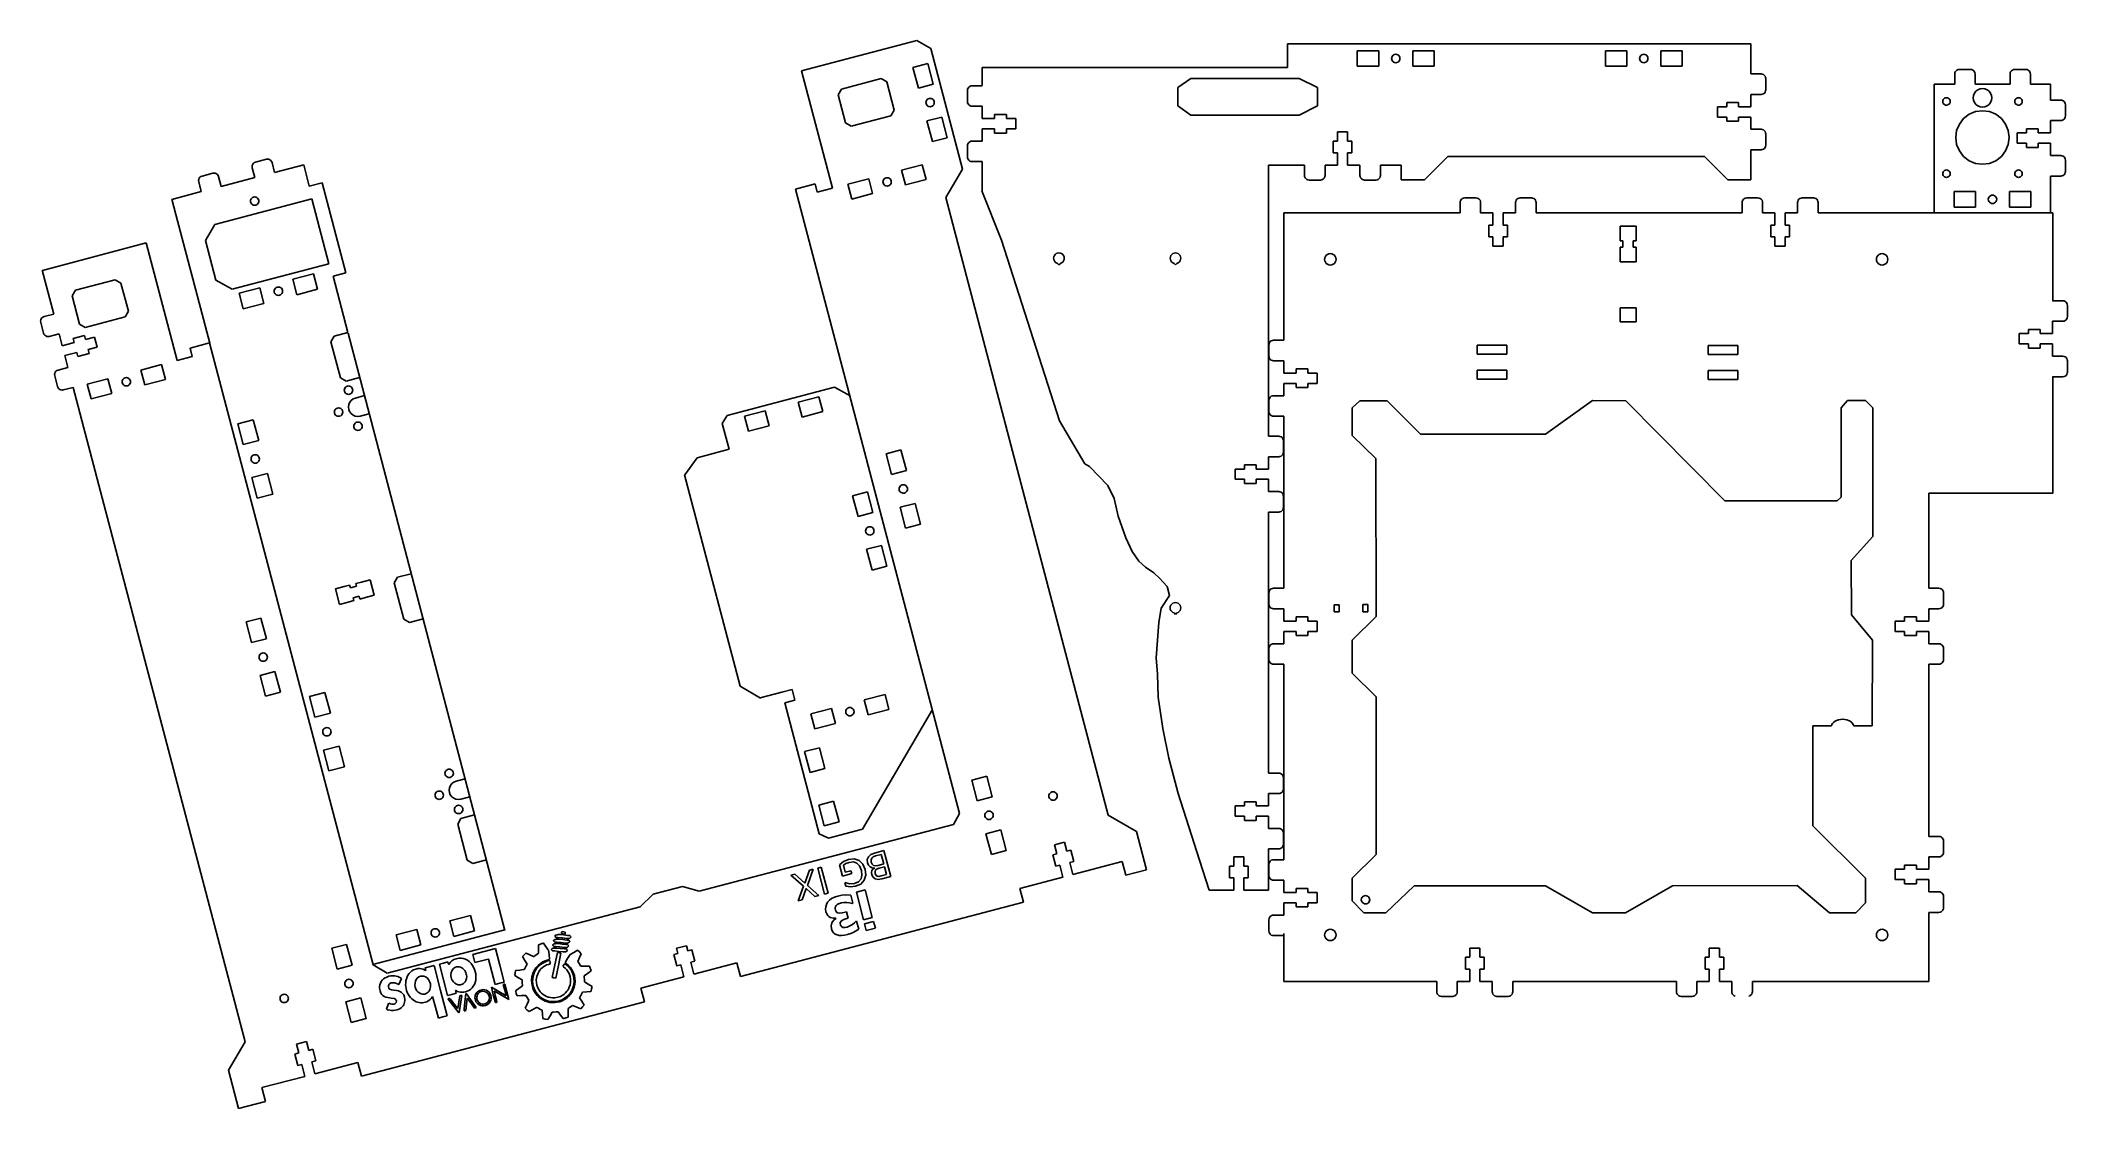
# Model space of a CAD drawing. Extents: x 0 to 870, y 0 to 458.
import ezdxf

# ---------------------------------------------------------------- set-up
doc = ezdxf.new("R2010")
doc.units = 0
doc.layers.get('0').update_dxf_attribs({"linetype": 'CONTINUOUS'})

msp = doc.modelspace()

# ---------------------------------------------------------------- linework, layer by layer
at = {"color": 2}
for p, q in [((376.139, 458.421), (326.719, 445.428)), ((382.196, 455.048), (376.139, 458.421)), ((382.196, 455.048), (395.81, 403.225)), ((326.719, 445.428), (339.954, 395.051)), ((333.473, 393.347), (332.537, 396.91)), ((339.954, 395.051), (333.473, 393.347)), ((404.125, 393.968), (412.556, 372.745)), ((412.556, 372.745), (424.977, 333.958)), ((424.977, 333.958), (437.395, 295.17)), ((58.747, 321.175), (65.2762, 322.891)), ((64.3407, 326.453), (72.7068, 328.651)), ((65.2762, 322.891), (64.3407, 326.453)), ((566.247, 303.802), (563.086, 300.808)), ((563.086, 300.808), (563.086, 289.004)), ((578.072, 303.802), (566.247, 303.802)), ((592.402, 289.504), (578.072, 303.802)), ((666.126, 303.954), (645.975, 289.486)), ((680.441, 303.882), (666.126, 303.954)), ((722.937, 260.865), (680.441, 303.882)), ((775.652, 303.958), (772.82, 300.751)), ((772.82, 300.751), (772.82, 262.548)), ((783.287, 303.958), (775.652, 303.958)), ((786.43, 300.816), (783.287, 303.958)), ((786.43, 245.595), (786.43, 300.816)), ((437.395, 295.17), (448.25, 276.813)), ((563.086, 289.004), (573.236, 279.08)), ((645.975, 289.486), (592.402, 289.504)), ((573.236, 279.08), (573.25, 211.262)), ((448.25, 276.813), (450.293, 275.576)), ((450.293, 275.576), (458.177, 267.526)), ((458.177, 267.526), (460.918, 261.904)), ((460.918, 261.904), (462.647, 254.299)), ((772.82, 262.548), (771.102, 260.856)), ((462.647, 254.299), (465.9, 245.053)), ((771.102, 260.856), (722.937, 260.865)), ((465.9, 245.053), (468.626, 239.219)), ((777.205, 235.244), (786.43, 245.595)), ((468.626, 239.219), (471.428, 234.993)), ((471.428, 234.993), (474.299, 232.445)), ((777.272, 211.993), (777.205, 235.244)), ((474.299, 232.445), (477.95, 229.956)), ((477.95, 229.956), (480.328, 227.794)), ((480.328, 227.794), (483.577, 224.123)), ((484.695, 220.242), (481.097, 214.916)), ((483.577, 224.123), (484.695, 220.242)), ((481.097, 214.916), (480.064, 208.671)), ((573.25, 211.262), (563.083, 201.114)), ((786.264, 201.118), (777.272, 211.993)), ((479.471, 201.136), (478.928, 193.595)), ((480.064, 208.671), (479.471, 201.136)), ((563.083, 201.114), (563.083, 186.899)), ((786.236, 164.32), (786.264, 201.118)), ((478.928, 193.595), (479.513, 186.502)), ((479.513, 186.502), (479.764, 176.643)), ((563.083, 186.899), (573.25, 176.753)), ((479.764, 176.643), (481.753, 163.204)), ((573.25, 176.753), (573.292, 109.159)), ((768.886, 164.888), (769.221, 165.422)), ((769.221, 165.422), (769.676, 165.906)), ((769.676, 165.906), (770.234, 166.328)), ((770.234, 166.328), (770.908, 166.675)), ((770.908, 166.675), (771.687, 166.938)), ((771.687, 166.938), (772.544, 167.104)), ((772.544, 167.104), (773.465, 167.162)), ((773.465, 167.162), (774.386, 167.104)), ((774.386, 167.104), (775.243, 166.938)), ((775.243, 166.938), (776.016, 166.675)), ((776.016, 166.675), (776.693, 166.328)), ((776.693, 166.328), (777.251, 165.906)), ((777.251, 165.906), (777.706, 165.422)), ((777.706, 165.422), (778.041, 164.888)), ((481.753, 163.204), (484.314, 150.453)), ((760.695, 121.484), (760.737, 164.352)), ((760.737, 164.352), (768.664, 164.33)), ((768.664, 164.33), (768.886, 164.888)), ((778.041, 164.888), (778.256, 164.326)), ((778.256, 164.326), (786.236, 164.32)), ((484.314, 150.453), (488.396, 135.315)), ((488.396, 135.315), (497.526, 106.741)), ((783.248, 99.0395), (760.695, 121.484)), ((573.292, 109.159), (563.083, 99.0438)), ((563.083, 99.0438), (563.083, 89.2761)), ((577.518, 84.1167), (589.605, 95.7351)), ((589.605, 95.7351), (645.975, 95.7351)), ((645.975, 95.7351), (666.126, 84.0892)), ((680.371, 84.0892), (700.521, 95.7351)), ((700.521, 95.7351), (754.055, 95.7915)), ((754.055, 95.7915), (767.86, 84.1181)), ((783.248, 88.3638), (783.248, 99.0395)), ((563.083, 89.2761), (568.085, 84.0564)), ((779.117, 84.1181), (783.248, 88.3638)), ((568.085, 84.0564), (577.518, 84.1167)), ((666.126, 84.0892), (680.371, 84.0892)), ((767.86, 84.1181), (779.117, 84.1181))]:
    msp.add_line(p, q, dxfattribs=at)
at = {"color": 3}
for p, q in [((535.217, 457.031), (535.213, 446.878)), ((734.148, 457.02), (535.217, 457.031)), ((535.213, 446.878), (404.259, 446.885)), ((404.259, 446.885), (404.259, 439.074)), ((388.673, 391.029), (395.81, 403.225)), ((332.537, 396.91), (324.171, 394.712)), ((324.171, 394.712), (394.578, 126.709)), ((58.2164, 383.78), (56.4885, 390.359)), ((72.7357, 328.537), (58.2164, 383.78)), ((458.28, 126.07), (388.673, 391.029)), ((0.9178, 359.787), (45.5126, 371.553)), ((45.5126, 371.553), (58.747, 321.175)), ((199.456, 76.4893), (132.111, 332.787)), ((142.819, 61.7693), (72.7068, 328.651)), ((14.1345, 309.56), (87.9009, 28.7679)), ((391.887, 122.042), (282.762, 93.3746)), ((394.578, 126.709), (391.887, 122.042)), ((470.493, 118.962), (458.28, 126.07)), ((439.536, 114.387), (435.278, 113.268)), ((435.278, 113.268), (436.28, 109.455)), ((440.535, 110.574), (439.536, 114.387)), ((474.807, 102.551), (470.493, 118.962)), ((191.464, 106.806), (185.662, 105.282)), ((436.28, 109.455), (434.541, 108.999)), ((434.541, 108.999), (435.832, 104.075)), ((435.832, 104.075), (437.575, 104.533)), ((437.575, 104.533), (438.919, 99.417)), ((442.277, 111.031), (440.535, 110.574)), ((441.829, 105.65), (443.569, 106.107)), ((443.174, 100.535), (441.829, 105.65)), ((443.569, 106.107), (442.277, 111.031)), ((464.375, 106.105), (443.174, 100.535)), ((464.375, 106.105), (465.924, 100.216)), ((438.919, 99.417), (420.444, 94.5638)), ((465.924, 100.216), (474.807, 102.551)), ((262.978, 92.1523), (257.507, 86.7392)), ((275.606, 95.4691), (262.978, 92.1523)), ((282.762, 93.3746), (275.606, 95.4691)), ((421.986, 88.6823), (300.538, 56.7602)), ((420.444, 94.5638), (421.993, 88.6753)), ((257.507, 86.7392), (148.922, 58.2126)), ((142.774, 61.9111), (199.354, 76.7747)), ((277.309, 70.0098), (273.054, 68.8922)), ((277.881, 67.8353), (277.309, 70.0098)), ((148.922, 58.2126), (142.819, 61.7693)), ((273.626, 66.7163), (271.885, 66.2601)), ((271.885, 66.2601), (273.178, 61.3364)), ((273.054, 68.8922), (273.626, 66.7163)), ((273.178, 61.3364), (274.919, 61.794)), ((274.919, 61.794), (276.263, 56.6787)), ((279.622, 68.2928), (277.881, 67.8353)), ((279.175, 62.9116), (280.916, 63.3691)), ((280.519, 57.7963), (279.175, 62.9116)), ((280.916, 63.3691), (279.622, 68.2928)), ((298.993, 62.6498), (280.52, 57.7963)), ((300.538, 56.7602), (298.993, 62.6498)), ((276.263, 56.6787), (257.79, 51.8252)), ((137.903, 14.0518), (259.34, 45.937)), ((259.34, 45.937), (257.792, 51.8252)), ((87.9009, 28.7679), (80.7653, 16.5751)), ((114.226, 28.925), (109.97, 27.8074)), ((109.97, 27.8074), (110.972, 23.9944)), ((115.227, 25.112), (114.226, 28.925)), ((110.972, 23.9944), (109.23, 23.5369)), ((109.23, 23.5369), (110.524, 18.6145)), ((110.524, 18.6145), (112.264, 19.0707)), ((112.264, 19.0707), (113.608, 13.9554)), ((116.968, 25.5695), (115.227, 25.112)), ((116.52, 20.1896), (118.262, 20.6471)), ((117.864, 15.073), (116.52, 20.1896)), ((118.262, 20.6471), (116.968, 25.5695)), ((136.338, 19.9264), (117.864, 15.073)), ((137.884, 14.0381), (136.338, 19.9264)), ((80.7653, 16.5751), (85.0854, 0.1723)), ((113.608, 13.9554), (95.1357, 9.102)), ((96.683, 3.215), (95.1357, 9.102)), ((85.0854, 0.1723), (96.683, 3.215))]:
    msp.add_line(p, q, dxfattribs=at)
at = {"color": 0}
for p, q in [((565.214, 447.421), (565.214, 454.007)), ((565.214, 454.007), (574.414, 454.007)), ((574.414, 454.007), (574.414, 447.421)), ((580.813, 452.272), (581.247, 452.452)), ((581.247, 452.452), (581.716, 452.512)), ((581.716, 452.512), (582.182, 452.452)), ((582.182, 452.452), (582.616, 452.272)), ((589.015, 447.421), (589.015, 454.007)), ((589.015, 454.007), (598.216, 454.007)), ((598.216, 454.007), (598.216, 447.421)), ((671.664, 447.421), (671.664, 454.007)), ((671.664, 454.007), (680.865, 454.007)), ((680.865, 454.007), (680.865, 447.421)), ((687.264, 452.272), (687.698, 452.452)), ((687.698, 452.452), (688.164, 452.512)), ((688.164, 452.512), (688.629, 452.452)), ((688.629, 452.452), (689.063, 452.272)), ((695.463, 454.007), (704.663, 454.007)), ((695.463, 447.421), (695.463, 454.007)), ((704.663, 454.007), (704.663, 447.421)), ((380.898, 448.578), (374.512, 446.899)), ((374.512, 446.899), (376.844, 438.019)), ((383.23, 439.699), (380.898, 448.578)), ((574.414, 447.421), (565.214, 447.421)), ((579.914, 450.712), (579.974, 451.178)), ((579.974, 450.247), (579.914, 450.712)), ((579.974, 451.178), (580.154, 451.612)), ((580.154, 449.816), (579.974, 450.247)), ((580.154, 451.612), (580.439, 451.986)), ((580.439, 449.442), (580.154, 449.816)), ((580.439, 451.986), (580.813, 452.272)), ((580.813, 449.157), (580.439, 449.442)), ((581.247, 448.977), (580.813, 449.157)), ((581.716, 448.917), (581.247, 448.977)), ((582.182, 448.977), (581.716, 448.917)), ((582.616, 449.157), (582.182, 448.977)), ((582.616, 452.272), (582.99, 451.986)), ((582.99, 449.442), (582.616, 449.157)), ((582.99, 451.986), (583.276, 451.612)), ((583.276, 449.816), (582.99, 449.442)), ((583.276, 451.612), (583.456, 451.178)), ((583.456, 450.247), (583.276, 449.816)), ((583.456, 451.178), (583.516, 450.712)), ((583.516, 450.712), (583.456, 450.247)), ((598.216, 447.421), (589.015, 447.421)), ((680.865, 447.421), (671.664, 447.421)), ((686.361, 450.712), (686.424, 451.178)), ((686.424, 450.247), (686.361, 450.712)), ((686.424, 451.178), (686.604, 451.612)), ((686.604, 449.816), (686.424, 450.247)), ((686.604, 451.612), (686.89, 451.986)), ((686.89, 449.442), (686.604, 449.816)), ((686.89, 451.986), (687.264, 452.272)), ((687.264, 449.157), (686.89, 449.442)), ((687.698, 448.977), (687.264, 449.157)), ((688.164, 448.917), (687.698, 448.977)), ((688.629, 448.977), (688.164, 448.917)), ((689.063, 449.157), (688.629, 448.977)), ((689.063, 452.272), (689.437, 451.986)), ((689.437, 449.442), (689.063, 449.157)), ((689.437, 451.986), (689.726, 451.612)), ((689.726, 449.816), (689.437, 449.442)), ((689.726, 451.612), (689.903, 451.178)), ((689.903, 450.247), (689.726, 449.816)), ((689.903, 451.178), (689.966, 450.712)), ((689.966, 450.712), (689.903, 450.247)), ((704.663, 447.421), (695.463, 447.421)), ((342.379, 435.151), (343.807, 437.589)), ((345.544, 423.1), (342.379, 435.151)), ((343.807, 437.589), (360.867, 442.073)), ((360.867, 442.073), (363.308, 440.651)), ((363.308, 440.651), (366.473, 428.6)), ((376.844, 438.019), (383.23, 439.699)), ((488.146, 438.214), (493.73, 442.14)), ((488.146, 438.214), (488.146, 430.361)), ((493.73, 442.14), (540.329, 442.14)), ((540.329, 442.14), (548.1, 438.214)), ((548.1, 430.361), (548.1, 438.214)), ((829.666, 434.837), (830.065, 435.804)), ((830.065, 435.804), (830.696, 436.633)), ((830.696, 436.633), (831.525, 437.268)), ((831.525, 437.268), (832.489, 437.667)), ((832.489, 437.667), (833.522, 437.804)), ((833.522, 437.804), (834.556, 437.667)), ((834.556, 437.667), (835.515, 437.268)), ((835.515, 437.268), (836.344, 436.633)), ((836.344, 436.633), (836.979, 435.804)), ((836.979, 435.804), (837.378, 434.837)), ((366.473, 428.6), (365.047, 426.163)), ((380.15, 432.287), (380.086, 431.821)), ((380.086, 431.821), (380.146, 431.355)), ((380.146, 431.355), (380.323, 430.918)), ((380.333, 432.717), (380.15, 432.287)), ((380.323, 430.918), (380.608, 430.548)), ((380.623, 433.091), (380.333, 432.717)), ((380.608, 430.548), (380.979, 430.258)), ((380.996, 433.373), (380.623, 433.091)), ((380.979, 430.258), (381.413, 430.078)), ((381.43, 433.55), (380.996, 433.373)), ((381.413, 430.078), (381.878, 430.015)), ((381.9, 433.61), (381.43, 433.55)), ((381.878, 430.015), (382.344, 430.075)), ((382.365, 433.546), (381.9, 433.61)), ((382.344, 430.075), (382.782, 430.251)), ((382.799, 433.366), (382.365, 433.546)), ((382.782, 430.251), (383.155, 430.534)), ((383.17, 433.081), (382.799, 433.366)), ((383.155, 430.534), (383.445, 430.904)), ((383.452, 432.707), (383.17, 433.081)), ((383.445, 430.907), (383.628, 431.341)), ((383.632, 432.269), (383.452, 432.707)), ((383.628, 431.341), (383.692, 431.804)), ((383.692, 431.804), (383.632, 432.269)), ((493.73, 426.434), (488.146, 430.361)), ((493.73, 426.434), (540.329, 426.434)), ((548.1, 430.361), (540.329, 426.434)), ((816.455, 432.304), (816.511, 432.717)), ((816.511, 431.888), (816.455, 432.304)), ((816.511, 432.717), (816.67, 433.105)), ((816.67, 431.504), (816.511, 431.888)), ((816.67, 433.105), (816.924, 433.433)), ((816.924, 431.172), (816.67, 431.504)), ((816.924, 433.433), (817.256, 433.691)), ((817.256, 430.918), (816.924, 431.172)), ((817.256, 433.691), (817.64, 433.85)), ((817.64, 430.759), (817.256, 430.918)), ((817.64, 433.85), (818.053, 433.903)), ((818.053, 430.703), (817.64, 430.759)), ((818.053, 433.903), (818.466, 433.85)), ((818.466, 430.759), (818.053, 430.703)), ((818.466, 433.85), (818.85, 433.691)), ((818.85, 430.918), (818.466, 430.759)), ((818.85, 433.691), (819.182, 433.433)), ((819.182, 431.172), (818.85, 430.918)), ((819.182, 433.433), (819.436, 433.105)), ((819.436, 431.504), (819.182, 431.172)), ((819.436, 433.105), (819.595, 432.717)), ((819.595, 431.888), (819.436, 431.504)), ((819.595, 432.717), (819.647, 432.304)), ((819.647, 432.304), (819.595, 431.888)), ((825.405, 424.935), (827.782, 426.762)), ((827.782, 426.762), (830.552, 427.912)), ((829.529, 433.804), (829.666, 434.837)), ((829.666, 432.767), (829.529, 433.804)), ((830.065, 431.804), (829.666, 432.767)), ((830.696, 430.975), (830.065, 431.804)), ((830.552, 427.912), (833.522, 428.304)), ((831.525, 430.339), (830.696, 430.975)), ((832.489, 429.941), (831.525, 430.339)), ((833.522, 429.803), (832.489, 429.941)), ((834.556, 429.941), (833.522, 429.803)), ((833.522, 428.304), (836.493, 427.912)), ((835.515, 430.339), (834.556, 429.941)), ((836.344, 430.975), (835.515, 430.339)), ((836.979, 431.804), (836.344, 430.975)), ((836.493, 427.912), (839.258, 426.762)), ((837.378, 432.767), (836.979, 431.804)), ((837.378, 434.837), (837.512, 433.804)), ((837.512, 433.804), (837.378, 432.767)), ((839.258, 426.762), (841.636, 424.935)), ((847.393, 432.304), (847.446, 432.717)), ((847.446, 431.888), (847.393, 432.304)), ((847.446, 432.717), (847.609, 433.105)), ((847.609, 431.504), (847.446, 431.888)), ((847.609, 433.105), (847.863, 433.433)), ((847.863, 431.172), (847.609, 431.504)), ((847.863, 433.433), (848.191, 433.691)), ((848.191, 430.918), (847.863, 431.172)), ((848.191, 433.691), (848.575, 433.85)), ((848.575, 430.759), (848.191, 430.918)), ((848.575, 433.85), (848.992, 433.903)), ((848.992, 430.703), (848.575, 430.759)), ((848.992, 433.903), (849.404, 433.85)), ((849.404, 430.759), (848.992, 430.703)), ((849.404, 433.85), (849.789, 433.691)), ((849.789, 430.918), (849.404, 430.759)), ((849.789, 433.691), (850.12, 433.433)), ((850.12, 431.172), (849.789, 430.918)), ((850.12, 433.433), (850.374, 433.105)), ((850.374, 431.504), (850.12, 431.172)), ((850.374, 433.105), (850.533, 432.717)), ((850.533, 431.888), (850.374, 431.504)), ((850.533, 432.717), (850.586, 432.304)), ((850.586, 432.304), (850.533, 431.888)), ((347.986, 421.679), (345.544, 423.1)), ((365.047, 426.163), (347.986, 421.679)), ((386.93, 425.605), (380.548, 423.926)), ((380.548, 423.926), (382.88, 415.047)), ((389.266, 416.726), (386.93, 425.605)), ((822.043, 416.803), (822.434, 419.781)), ((822.434, 419.781), (823.581, 422.554)), ((823.581, 422.554), (825.405, 424.935)), ((841.636, 424.935), (843.46, 422.554)), ((843.46, 422.554), (844.606, 419.781)), ((844.606, 419.781), (844.998, 416.803)), ((382.88, 415.047), (389.266, 416.726)), ((822.434, 413.826), (822.043, 416.803)), ((823.581, 411.053), (822.434, 413.826)), ((825.405, 408.672), (823.581, 411.053)), ((843.46, 411.053), (841.636, 408.672)), ((844.606, 413.826), (843.46, 411.053)), ((844.998, 416.803), (844.606, 413.826)), ((378.555, 405.141), (369.658, 402.802)), ((369.658, 402.802), (371.33, 396.434)), ((380.231, 398.769), (378.555, 405.141)), ((816.455, 401.302), (816.511, 401.719)), ((816.511, 400.89), (816.455, 401.302)), ((816.511, 401.719), (816.67, 402.103)), ((816.67, 400.505), (816.511, 400.89)), ((816.67, 402.103), (816.924, 402.435)), ((816.924, 400.173), (816.67, 400.505)), ((816.924, 402.435), (817.256, 402.689)), ((817.256, 399.919), (816.924, 400.173)), ((817.256, 402.689), (817.64, 402.848)), ((817.64, 402.848), (818.053, 402.904)), ((818.053, 402.904), (818.466, 402.848)), ((818.466, 402.848), (818.85, 402.689)), ((818.85, 402.689), (819.182, 402.435)), ((819.182, 400.173), (818.85, 399.919)), ((819.182, 402.435), (819.436, 402.103)), ((819.436, 400.505), (819.182, 400.173)), ((819.436, 402.103), (819.595, 401.719)), ((819.595, 400.89), (819.436, 400.505)), ((819.595, 401.719), (819.647, 401.302)), ((819.647, 401.302), (819.595, 400.89)), ((827.782, 406.845), (825.405, 408.672)), ((830.552, 405.694), (827.782, 406.845)), ((833.522, 405.303), (830.552, 405.694)), ((836.493, 405.694), (833.522, 405.303)), ((839.258, 406.845), (836.493, 405.694)), ((841.636, 408.672), (839.258, 406.845)), ((847.393, 401.302), (847.446, 401.719)), ((847.446, 400.89), (847.393, 401.302)), ((847.446, 401.719), (847.609, 402.103)), ((847.609, 400.505), (847.446, 400.89)), ((847.609, 402.103), (847.863, 402.435)), ((847.863, 400.173), (847.609, 400.505)), ((847.863, 402.435), (848.191, 402.689)), ((848.191, 399.919), (847.863, 400.173)), ((848.191, 402.689), (848.575, 402.848)), ((848.575, 402.848), (848.992, 402.904)), ((848.992, 402.904), (849.404, 402.848)), ((849.404, 402.848), (849.789, 402.689)), ((849.789, 402.689), (850.12, 402.435)), ((850.12, 400.173), (849.789, 399.919)), ((850.12, 402.435), (850.374, 402.103)), ((850.374, 400.505), (850.12, 400.173)), ((850.374, 402.103), (850.533, 401.719)), ((850.533, 400.89), (850.374, 400.505)), ((850.533, 401.719), (850.586, 401.302)), ((850.586, 401.302), (850.533, 400.89)), ((355.537, 399.094), (346.64, 396.755)), ((346.64, 396.755), (348.313, 390.384)), ((348.313, 390.384), (357.212, 392.723)), ((357.212, 392.723), (355.537, 399.094)), ((361.696, 398.237), (361.632, 397.771)), ((361.632, 397.771), (361.692, 397.305)), ((361.692, 397.305), (361.869, 396.871)), ((361.879, 398.671), (361.696, 398.237)), ((361.869, 396.871), (362.155, 396.498)), ((362.169, 399.041), (361.879, 398.671)), ((362.155, 396.498), (362.525, 396.208)), ((362.543, 399.323), (362.169, 399.041)), ((362.525, 396.208), (362.959, 396.028)), ((362.977, 399.503), (362.543, 399.323)), ((362.959, 396.028), (363.425, 395.965)), ((363.442, 399.56), (362.977, 399.503)), ((363.425, 395.965), (363.89, 396.025)), ((363.911, 399.496), (363.442, 399.56)), ((363.89, 396.025), (364.328, 396.201)), ((364.345, 399.316), (363.911, 399.496)), ((364.328, 396.201), (364.702, 396.483)), ((364.716, 399.03), (364.345, 399.316)), ((364.702, 396.483), (364.991, 396.857)), ((364.998, 398.657), (364.716, 399.03)), ((364.991, 396.857), (365.171, 397.291)), ((365.178, 398.219), (364.998, 398.657)), ((365.171, 397.291), (365.238, 397.753)), ((365.238, 397.753), (365.178, 398.219)), ((371.33, 396.434), (380.231, 398.769)), ((817.64, 399.757), (817.256, 399.919)), ((818.053, 399.704), (817.64, 399.757)), ((818.466, 399.757), (818.053, 399.704)), ((818.85, 399.919), (818.466, 399.757)), ((821.344, 393.584), (830.527, 393.584)), ((821.344, 386.983), (821.344, 393.584)), ((830.527, 393.584), (830.527, 386.983)), ((836.256, 391.185), (836.542, 391.559)), ((836.542, 391.559), (836.916, 391.844)), ((836.916, 391.844), (837.346, 392.024)), ((837.346, 392.024), (837.812, 392.084)), ((837.812, 392.084), (838.278, 392.024)), ((838.278, 392.024), (838.712, 391.844)), ((838.712, 391.844), (839.085, 391.559)), ((839.085, 391.559), (839.371, 391.185)), ((845.097, 393.584), (854.28, 393.584)), ((845.097, 386.983), (845.097, 393.584)), ((848.575, 399.757), (848.191, 399.919)), ((848.992, 399.704), (848.575, 399.757)), ((849.404, 399.757), (848.992, 399.704)), ((849.789, 399.919), (849.404, 399.757)), ((854.28, 393.584), (854.28, 386.983)), ((75.0066, 379.543), (116.584, 390.465)), ((90.3002, 389.996), (90.2353, 389.53)), ((90.2353, 389.53), (90.2945, 389.064)), ((90.2945, 389.064), (90.4723, 388.627)), ((90.4819, 390.43), (90.3002, 389.996)), ((90.4723, 388.627), (90.7577, 388.253)), ((90.7701, 390.804), (90.4819, 390.43)), ((90.7577, 388.253), (91.1296, 387.964)), ((91.1447, 391.086), (90.7701, 390.804)), ((91.1296, 387.964), (91.5624, 387.784)), ((91.5804, 391.262), (91.1447, 391.086)), ((91.5624, 387.784), (92.0281, 387.72)), ((92.0461, 391.322), (91.5804, 391.262)), ((92.0281, 387.72), (92.4952, 387.777)), ((92.5117, 391.259), (92.0461, 391.322)), ((92.4952, 387.777), (92.9308, 387.957)), ((92.946, 391.079), (92.5117, 391.259)), ((92.9308, 387.957), (93.3055, 388.243)), ((93.3178, 390.79), (92.946, 391.079)), ((93.3055, 388.243), (93.5937, 388.613)), ((93.6018, 390.416), (93.3178, 390.79)), ((93.5937, 388.613), (93.7754, 389.047)), ((93.7796, 389.978), (93.6018, 390.416)), ((93.7754, 389.047), (93.8389, 389.513)), ((93.8389, 389.513), (93.7796, 389.978)), ((116.584, 390.465), (123.904, 362.603)), ((830.527, 386.983), (821.344, 386.983)), ((836.013, 390.285), (836.076, 390.751)), ((836.076, 389.816), (836.013, 390.285)), ((836.076, 390.751), (836.256, 391.185)), ((836.256, 389.382), (836.076, 389.816)), ((836.542, 389.008), (836.256, 389.382)), ((836.916, 388.722), (836.542, 389.008)), ((837.346, 388.542), (836.916, 388.722)), ((837.812, 388.482), (837.346, 388.542)), ((838.278, 388.542), (837.812, 388.482)), ((838.712, 388.722), (838.278, 388.542)), ((839.085, 389.008), (838.712, 388.722)), ((839.371, 389.382), (839.085, 389.008)), ((839.371, 391.185), (839.548, 390.751)), ((839.548, 389.816), (839.371, 389.382)), ((839.548, 390.751), (839.611, 390.285)), ((839.611, 390.285), (839.548, 389.816)), ((854.28, 386.983), (845.097, 386.983)), ((70.896, 372.614), (75.0066, 379.543)), ((677.997, 372.484), (678, 374.975)), ((678, 378.827), (684.9, 378.827)), ((678, 374.975), (678, 378.827)), ((684.886, 374.971), (684.886, 378.82)), ((684.89, 372.48), (684.886, 374.971)), ((75.3787, 355.551), (70.896, 372.614)), ((434.993, 365.587), (434.915, 364.994)), ((435.222, 366.141), (434.993, 365.587)), ((435.585, 366.61), (435.222, 366.141)), ((436.058, 366.977), (435.585, 366.61)), ((436.612, 367.203), (436.058, 366.977)), ((437.205, 367.28), (436.612, 367.203)), ((437.797, 367.203), (437.205, 367.28)), ((438.351, 366.977), (437.797, 367.203)), ((438.824, 366.614), (438.351, 366.977)), ((439.187, 366.141), (438.824, 366.614)), ((439.416, 365.587), (439.187, 366.141)), ((439.494, 364.998), (439.416, 365.587)), ((484.995, 365.591), (484.918, 364.998)), ((485.221, 366.141), (484.995, 365.591)), ((485.584, 366.614), (485.221, 366.141)), ((486.061, 366.977), (485.584, 366.614)), ((486.615, 367.206), (486.061, 366.977)), ((487.207, 367.284), (486.615, 367.206)), ((487.8, 367.206), (487.207, 367.284)), ((488.35, 366.977), (487.8, 367.206)), ((488.827, 366.617), (488.35, 366.977)), ((489.19, 366.141), (488.827, 366.617)), ((489.419, 365.591), (489.19, 366.141)), ((489.497, 364.998), (489.419, 365.591)), ((551.529, 365.749), (551.286, 365.16)), ((551.917, 366.257), (551.529, 365.749)), ((552.425, 366.649), (551.917, 366.257)), ((553.018, 366.892), (552.425, 366.649)), ((553.649, 366.977), (553.018, 366.892)), ((554.284, 366.892), (553.649, 366.977)), ((554.877, 366.649), (554.284, 366.892)), ((555.382, 366.257), (554.877, 366.649)), ((555.773, 365.749), (555.382, 366.257)), ((556.017, 365.16), (555.773, 365.749)), ((679.228, 372.484), (677.997, 372.484)), ((678, 367.277), (677.997, 369.768)), ((677.997, 369.768), (679.228, 369.768)), ((678, 363.425), (678, 367.277)), ((679.228, 369.768), (679.228, 372.484)), ((683.659, 369.761), (683.659, 372.48)), ((683.659, 372.48), (684.89, 372.48)), ((684.886, 369.761), (683.659, 369.761)), ((684.883, 367.27), (684.886, 369.761)), ((684.883, 363.421), (684.883, 367.27)), ((788.328, 365.749), (788.084, 365.16)), ((788.716, 366.257), (788.328, 365.749)), ((789.227, 366.649), (788.716, 366.257)), ((789.817, 366.892), (789.227, 366.649)), ((790.451, 366.977), (789.817, 366.892)), ((791.087, 366.892), (790.451, 366.977)), ((791.676, 366.649), (791.087, 366.892)), ((792.184, 366.257), (791.676, 366.649)), ((792.572, 365.749), (792.184, 366.257)), ((792.819, 365.16), (792.572, 365.749)), ((123.904, 362.603), (82.3253, 351.681)), ((117.283, 358.362), (108.385, 356.027)), ((119.036, 351.689), (117.283, 358.362)), ((434.915, 364.994), (434.993, 364.405)), ((434.993, 364.405), (435.222, 363.851)), ((435.222, 363.851), (435.585, 363.379)), ((435.585, 363.379), (436.058, 363.015)), ((436.058, 363.015), (436.612, 362.79)), ((437.205, 362.204), (436.612, 362.79)), ((437.797, 362.79), (437.205, 362.204)), ((437.797, 362.79), (438.351, 363.015)), ((438.351, 363.015), (438.824, 363.379)), ((438.824, 363.379), (439.191, 363.851)), ((439.191, 363.851), (439.416, 364.405)), ((439.416, 364.405), (439.494, 364.998)), ((484.918, 364.998), (484.995, 364.405)), ((484.995, 364.405), (485.225, 363.855)), ((485.225, 363.855), (485.588, 363.382)), ((485.588, 363.382), (486.061, 363.019)), ((486.061, 363.019), (486.615, 362.79)), ((487.207, 362.208), (486.615, 362.79)), ((487.8, 362.79), (487.207, 362.208)), ((487.8, 362.79), (488.35, 363.019)), ((488.35, 363.019), (488.827, 363.382)), ((488.827, 363.382), (489.19, 363.855)), ((489.19, 363.855), (489.419, 364.405)), ((489.419, 364.405), (489.497, 364.998)), ((551.286, 365.16), (551.201, 364.525)), ((551.201, 364.525), (551.286, 363.89)), ((551.286, 363.89), (551.529, 363.301)), ((551.529, 363.301), (551.917, 362.793)), ((551.917, 362.793), (552.425, 362.405)), ((552.425, 362.405), (553.018, 362.158)), ((553.018, 362.158), (553.649, 362.077)), ((553.649, 362.077), (554.284, 362.158)), ((554.284, 362.158), (554.877, 362.405)), ((554.877, 362.405), (555.382, 362.793)), ((555.382, 362.793), (555.773, 363.301)), ((555.773, 363.301), (556.017, 363.89)), ((556.101, 364.525), (556.017, 365.16)), ((556.017, 363.89), (556.101, 364.525)), ((684.9, 363.425), (678, 363.425)), ((788.084, 365.16), (788, 364.525)), ((788, 364.525), (788.084, 363.89)), ((788.084, 363.89), (788.328, 363.301)), ((788.328, 363.301), (788.716, 362.793)), ((788.716, 362.793), (789.227, 362.405)), ((789.227, 362.405), (789.817, 362.158)), ((789.817, 362.158), (790.451, 362.077)), ((790.451, 362.077), (791.087, 362.158)), ((791.087, 362.158), (791.676, 362.405)), ((791.676, 362.405), (792.184, 362.793)), ((792.184, 362.793), (792.572, 363.301)), ((792.572, 363.301), (792.819, 363.89)), ((792.9, 364.525), (792.819, 365.16)), ((792.819, 363.89), (792.9, 364.525)), ((13.7349, 348.815), (15.1626, 351.252)), ((16.9002, 336.763), (13.7349, 348.815)), ((15.1626, 351.252), (32.224, 355.734)), ((32.224, 355.734), (34.6645, 354.312)), ((34.6645, 354.312), (37.8312, 342.263)), ((82.3253, 351.681), (75.3787, 355.551)), ((94.2633, 352.316), (85.3652, 349.978)), ((85.3652, 349.978), (87.1195, 343.305)), ((96.0176, 345.642), (94.2633, 352.316)), ((100.463, 351.309), (100.4, 350.843)), ((100.463, 351.309), (100.4, 350.843)), ((100.4, 350.843), (100.459, 350.376)), ((100.4, 350.843), (100.459, 350.376)), ((100.459, 350.376), (100.637, 349.94)), ((100.459, 350.376), (100.637, 349.94)), ((100.645, 351.743), (100.463, 351.309)), ((100.645, 351.743), (100.463, 351.309)), ((100.637, 349.94), (100.921, 349.566)), ((100.637, 349.94), (100.921, 349.566)), ((100.933, 352.114), (100.645, 351.743)), ((100.933, 352.114), (100.645, 351.743)), ((100.921, 349.566), (101.293, 349.278)), ((100.921, 349.566), (101.293, 349.278)), ((101.308, 352.399), (100.933, 352.114)), ((101.308, 352.399), (100.933, 352.114)), ((101.293, 349.278), (101.727, 349.096)), ((101.293, 349.278), (101.727, 349.096)), ((101.743, 352.577), (101.308, 352.399)), ((101.743, 352.577), (101.308, 352.399)), ((101.727, 349.096), (102.193, 349.032)), ((101.727, 349.096), (102.193, 349.032)), ((102.21, 352.636), (101.743, 352.577)), ((102.21, 352.636), (101.743, 352.577)), ((102.193, 349.032), (102.658, 349.092)), ((102.193, 349.032), (102.658, 349.092)), ((102.676, 352.572), (102.21, 352.636)), ((102.676, 352.572), (102.21, 352.636)), ((102.658, 349.092), (103.094, 349.269)), ((102.658, 349.092), (103.094, 349.269)), ((103.109, 352.389), (102.676, 352.572)), ((103.109, 352.389), (102.676, 352.572)), ((103.094, 349.269), (103.469, 349.553)), ((103.094, 349.269), (103.469, 349.553)), ((103.481, 352.101), (103.109, 352.389)), ((103.481, 352.101), (103.109, 352.389)), ((103.469, 349.553), (103.757, 349.925)), ((103.469, 349.553), (103.757, 349.925)), ((103.766, 351.728), (103.481, 352.101)), ((103.766, 351.728), (103.481, 352.101)), ((103.757, 349.925), (103.939, 350.359)), ((103.757, 349.925), (103.939, 350.359)), ((103.944, 351.292), (103.766, 351.728)), ((103.944, 351.292), (103.766, 351.728)), ((103.939, 350.359), (104.003, 350.825)), ((103.939, 350.359), (104.003, 350.825)), ((104.003, 350.825), (103.944, 351.292)), ((104.003, 350.825), (103.944, 351.292)), ((108.385, 356.027), (110.138, 349.352)), ((110.138, 349.352), (119.036, 351.689)), ((36.4035, 339.824), (19.3421, 335.341)), ((37.8312, 342.263), (36.4035, 339.824)), ((87.1195, 343.305), (96.0176, 345.642)), ((677.989, 343.666), (684.865, 343.666)), ((677.989, 337.712), (677.989, 343.666)), ((684.865, 343.666), (684.865, 337.712)), ((19.3421, 335.341), (16.9002, 336.763)), ((684.865, 337.712), (677.989, 337.712)), ((616.712, 327.648), (616.712, 323.871)), ((629.377, 327.648), (616.712, 327.648)), ((616.712, 323.871), (629.377, 323.871)), ((629.377, 323.871), (629.377, 327.648)), ((715.807, 327.499), (715.807, 323.722)), ((728.468, 327.499), (715.807, 327.499)), ((715.807, 323.722), (728.468, 323.722)), ((728.468, 323.722), (728.468, 327.499)), ((29.0683, 313.327), (20.1704, 310.989)), ((30.7413, 306.957), (29.0683, 313.327)), ((35.6979, 313.274), (35.4101, 312.903)), ((36.0729, 313.557), (35.6979, 313.274)), ((36.5083, 313.735), (36.0729, 313.557)), ((36.9753, 313.794), (36.5083, 313.735)), ((37.4414, 313.731), (36.9753, 313.794)), ((37.8739, 313.549), (37.4414, 313.731)), ((38.2461, 313.262), (37.8739, 313.549)), ((38.53, 312.889), (38.2461, 313.262)), ((52.0869, 319.374), (43.1892, 317.037)), ((43.1892, 317.037), (44.862, 310.666)), ((53.7602, 313.004), (52.0869, 319.374)), ((616.712, 316.924), (616.712, 313.147)), ((629.377, 316.924), (616.712, 316.924)), ((616.712, 313.147), (629.377, 313.147)), ((629.377, 313.147), (629.377, 316.924)), ((715.807, 316.774), (715.807, 312.998)), ((728.468, 316.774), (715.807, 316.774)), ((728.468, 312.998), (728.468, 316.774)), ((20.1704, 310.989), (21.8433, 304.618)), ((21.8433, 304.618), (30.7413, 306.957)), ((35.2282, 312.469), (35.1634, 312.004)), ((35.1634, 312.004), (35.2227, 311.539)), ((35.2227, 311.539), (35.4005, 311.104)), ((35.4101, 312.903), (35.2282, 312.469)), ((35.4005, 311.104), (35.6842, 310.73)), ((35.6842, 310.73), (36.0564, 310.443)), ((36.0564, 310.443), (36.4892, 310.261)), ((36.4892, 310.261), (36.9549, 310.198)), ((36.9549, 310.198), (37.422, 310.257)), ((37.422, 310.257), (37.8573, 310.435)), ((37.8573, 310.435), (38.2323, 310.719)), ((38.2323, 310.719), (38.5202, 311.091)), ((38.5202, 311.091), (38.7022, 311.524)), ((38.7078, 312.454), (38.53, 312.889)), ((38.7022, 311.524), (38.7671, 311.988)), ((38.7671, 311.988), (38.7078, 312.454)), ((44.862, 310.666), (53.7602, 313.004)), ((130.566, 308.864), (130.503, 308.398)), ((130.503, 308.398), (130.562, 307.932)), ((130.562, 307.932), (130.74, 307.497)), ((130.748, 309.298), (130.566, 308.864)), ((130.74, 307.497), (131.024, 307.123)), ((131.036, 309.669), (130.748, 309.298)), ((131.024, 307.123), (131.396, 306.836)), ((131.411, 309.952), (131.036, 309.669)), ((131.396, 306.836), (131.829, 306.654)), ((131.846, 310.13), (131.411, 309.952)), ((131.829, 306.654), (132.294, 306.59)), ((132.312, 310.189), (131.846, 310.13)), ((132.294, 306.59), (132.76, 306.649)), ((132.778, 310.126), (132.312, 310.189)), ((132.76, 306.649), (133.196, 306.826)), ((133.211, 309.944), (132.778, 310.126)), ((133.196, 306.826), (133.57, 307.111)), ((133.583, 309.656), (133.211, 309.944)), ((133.57, 307.111), (133.857, 307.482)), ((133.867, 309.281), (133.583, 309.656)), ((133.857, 307.482), (134.04, 307.916)), ((134.045, 308.847), (133.867, 309.281)), ((134.04, 307.916), (134.104, 308.38)), ((134.104, 308.38), (134.045, 308.847)), ((334.138, 305.554), (325.258, 303.221)), ((335.816, 299.171), (334.138, 305.554)), ((715.807, 312.998), (728.468, 312.998)), ((126.312, 299.475), (126.249, 299.01)), ((126.249, 299.01), (126.308, 298.544)), ((126.308, 298.544), (126.486, 298.108)), ((126.496, 299.908), (126.312, 299.475)), ((126.486, 298.108), (126.77, 297.734)), ((126.782, 300.28), (126.496, 299.908)), ((126.77, 297.734), (127.142, 297.447)), ((127.157, 300.564), (126.782, 300.28)), ((127.142, 297.447), (127.575, 297.265)), ((127.593, 300.742), (127.157, 300.564)), ((127.575, 297.265), (128.04, 297.2)), ((128.058, 300.801), (127.593, 300.742)), ((128.04, 297.2), (128.506, 297.259)), ((128.524, 300.737), (128.058, 300.801)), ((128.506, 297.259), (128.942, 297.437)), ((128.957, 300.556), (128.524, 300.737)), ((128.942, 297.437), (129.316, 297.721)), ((129.329, 300.268), (128.957, 300.556)), ((129.316, 297.721), (129.605, 298.093)), ((129.613, 299.893), (129.329, 300.268)), ((129.605, 298.093), (129.786, 298.526)), ((129.79, 299.457), (129.613, 299.893)), ((129.786, 298.526), (129.85, 298.992)), ((129.85, 298.992), (129.79, 299.457)), ((311.165, 299.519), (302.285, 297.186)), ((302.285, 297.186), (303.962, 290.803)), ((312.842, 293.136), (311.165, 299.519)), ((325.258, 303.221), (326.935, 296.838)), ((326.935, 296.838), (335.816, 299.171)), ((91.4329, 295.712), (84.7605, 293.958)), ((84.7605, 293.958), (87.0977, 285.06)), ((93.7715, 286.814), (91.4329, 295.712)), ((134.632, 293.39), (134.568, 292.924)), ((134.568, 292.924), (134.627, 292.458)), ((134.627, 292.458), (134.805, 292.023)), ((134.813, 293.824), (134.632, 293.39)), ((134.805, 292.023), (135.089, 291.65)), ((135.102, 294.195), (134.813, 293.824)), ((135.089, 291.65), (135.461, 291.361)), ((135.476, 294.478), (135.102, 294.195)), ((135.461, 291.361), (135.894, 291.18)), ((135.912, 294.656), (135.476, 294.478)), ((135.894, 291.18), (136.36, 291.116)), ((136.378, 294.715), (135.912, 294.656)), ((136.36, 291.116), (136.826, 291.175)), ((136.843, 294.652), (136.378, 294.715)), ((136.826, 291.175), (137.261, 291.353)), ((137.276, 294.47), (136.843, 294.652)), ((137.261, 291.353), (137.636, 291.637)), ((137.648, 294.182), (137.276, 294.47)), ((137.636, 291.637), (137.922, 292.008)), ((137.932, 293.809), (137.648, 294.182)), ((137.922, 292.008), (138.104, 292.442)), ((138.11, 293.373), (137.932, 293.809)), ((138.104, 292.442), (138.169, 292.908)), ((138.169, 292.908), (138.11, 293.373)), ((303.962, 290.803), (312.842, 293.136)), ((87.0977, 285.06), (93.7715, 286.814)), ((90.551, 279.35), (90.4875, 278.885)), ((90.4875, 278.885), (90.5468, 278.419)), ((90.5468, 278.419), (90.7246, 277.983)), ((90.7327, 279.785), (90.551, 279.35)), ((91.0209, 280.157), (90.7327, 279.785)), ((91.3956, 280.44), (91.0209, 280.157)), ((91.8312, 280.618), (91.3956, 280.44)), ((92.2983, 280.677), (91.8312, 280.618)), ((92.764, 280.614), (92.2983, 280.677)), ((93.1982, 280.432), (92.764, 280.614)), ((93.5687, 280.144), (93.1982, 280.432)), ((93.8541, 279.769), (93.5687, 280.144)), ((93.8445, 277.968), (94.0276, 278.401)), ((94.0319, 279.334), (93.8541, 279.769)), ((94.0276, 278.401), (94.0911, 278.867)), ((94.0911, 278.867), (94.0319, 279.334)), ((369.397, 282.771), (363.015, 281.094)), ((363.015, 281.094), (365.347, 272.214)), ((371.733, 273.891), (369.397, 282.771)), ((90.7246, 277.983), (91.0085, 277.609)), ((97.481, 272.692), (90.8071, 270.939)), ((90.8071, 270.939), (93.1443, 262.041)), ((91.0085, 277.609), (91.3804, 277.32)), ((91.3804, 277.32), (91.8146, 277.139)), ((91.8146, 277.139), (92.2803, 277.074)), ((92.2803, 277.074), (92.7474, 277.133)), ((92.7474, 277.133), (93.1831, 277.311)), ((93.1831, 277.311), (93.5563, 277.596)), ((93.5563, 277.596), (93.8445, 277.968)), ((99.8181, 263.794), (97.481, 272.692)), ((365.347, 272.214), (371.733, 273.891)), ((93.1443, 262.041), (99.8181, 263.794)), ((348.634, 263.075), (355.018, 264.752)), ((350.967, 254.194), (348.634, 263.075)), ((355.018, 264.752), (357.35, 255.871)), ((368.653, 266.478), (368.589, 266.014)), ((368.589, 266.014), (368.649, 265.548)), ((368.649, 265.548), (368.826, 265.113)), ((368.836, 266.911), (368.653, 266.478)), ((368.826, 265.113), (369.111, 264.739)), ((369.125, 267.283), (368.836, 266.911)), ((369.111, 264.739), (369.482, 264.452)), ((369.499, 267.567), (369.125, 267.283)), ((369.482, 264.452), (369.916, 264.27)), ((369.933, 267.745), (369.499, 267.567)), ((369.916, 264.27), (370.381, 264.207)), ((370.399, 267.804), (369.933, 267.745)), ((370.381, 264.207), (370.847, 264.267)), ((370.865, 267.74), (370.399, 267.804)), ((370.847, 264.267), (371.284, 264.444)), ((371.299, 267.559), (370.865, 267.74)), ((371.284, 264.444), (371.658, 264.728)), ((371.673, 267.272), (371.299, 267.559)), ((371.658, 264.728), (371.948, 265.1)), ((371.955, 266.899), (371.673, 267.272)), ((371.948, 265.1), (372.128, 265.533)), ((372.135, 266.463), (371.955, 266.899)), ((372.128, 265.533), (372.195, 265.997)), ((372.195, 265.997), (372.135, 266.463)), ((357.35, 255.871), (350.967, 254.194)), ((375.433, 259.798), (369.051, 258.12)), ((369.051, 258.12), (371.383, 249.24)), ((377.769, 250.917), (375.433, 259.798)), ((354.207, 247.995), (354.274, 248.459)), ((354.266, 247.529), (354.207, 247.995)), ((354.446, 247.093), (354.266, 247.529)), ((354.274, 248.459), (354.453, 248.892)), ((354.729, 246.72), (354.446, 247.093)), ((354.453, 248.892), (354.743, 249.264)), ((355.103, 246.433), (354.729, 246.72)), ((354.743, 249.264), (355.117, 249.548)), ((355.533, 246.251), (355.103, 246.433)), ((355.117, 249.548), (355.554, 249.725)), ((355.999, 246.188), (355.533, 246.251)), ((355.554, 249.725), (356.02, 249.785)), ((356.468, 246.247), (355.999, 246.188)), ((356.02, 249.785), (356.485, 249.721)), ((356.902, 246.425), (356.468, 246.247)), ((356.485, 249.721), (356.919, 249.539)), ((357.276, 246.709), (356.902, 246.425)), ((356.919, 249.539), (357.29, 249.253)), ((357.565, 247.081), (357.276, 246.709)), ((357.29, 249.253), (357.576, 248.879)), ((357.748, 247.513), (357.565, 247.081)), ((357.576, 248.879), (357.752, 248.444)), ((357.812, 247.978), (357.748, 247.513)), ((357.752, 248.444), (357.812, 247.978)), ((371.383, 249.24), (377.769, 250.917)), ((354.669, 240.101), (361.054, 241.778)), ((357.004, 231.221), (354.669, 240.101)), ((361.054, 241.778), (363.386, 232.898)), ((141.56, 227.047), (137.837, 226.068)), ((142.437, 223.709), (141.56, 227.047)), ((363.386, 232.898), (357.004, 231.221)), ((130.388, 224.113), (126.665, 223.135)), ((126.667, 223.133), (128.419, 216.46)), ((132.798, 224.75), (130.388, 224.113)), ((134.556, 218.084), (132.146, 217.456)), ((133.113, 223.559), (132.798, 224.75)), ((135.739, 224.25), (133.113, 223.559)), ((136.871, 219.965), (134.243, 219.275)), ((134.243, 219.275), (134.556, 218.084)), ((137.837, 226.068), (135.428, 225.439)), ((135.428, 225.439), (135.739, 224.25)), ((137.182, 218.777), (136.871, 219.965)), ((139.591, 219.413), (137.182, 218.777)), ((143.315, 220.391), (139.591, 219.413)), ((143.313, 220.373), (142.437, 223.709)), ((94.7208, 210.611), (88.3377, 208.934)), ((88.3377, 208.934), (90.6709, 200.054)), ((97.0538, 201.73), (94.7208, 210.611)), ((132.146, 217.456), (128.422, 216.478)), ((484.985, 215.586), (484.907, 214.993)), ((484.907, 214.993), (484.985, 214.402)), ((485.214, 216.137), (484.985, 215.586)), ((484.985, 214.402), (485.214, 213.851)), ((485.577, 216.61), (485.214, 216.137)), ((485.214, 213.851), (485.577, 213.377)), ((486.05, 216.974), (485.577, 216.61)), ((485.577, 213.377), (486.054, 213.014)), ((486.604, 217.202), (486.05, 216.974)), ((486.054, 213.014), (486.604, 212.786)), ((487.197, 217.281), (486.604, 217.202)), ((487.197, 212.203), (486.604, 212.786)), ((487.789, 217.202), (487.197, 217.281)), ((487.789, 212.786), (487.197, 212.203)), ((488.34, 216.974), (487.789, 217.202)), ((487.789, 212.786), (488.343, 213.014)), ((488.816, 216.611), (488.34, 216.974)), ((488.343, 213.014), (488.816, 213.378)), ((489.179, 216.137), (488.816, 216.611)), ((488.816, 213.378), (489.179, 213.851)), ((489.409, 215.586), (489.179, 216.137)), ((489.179, 213.851), (489.409, 214.402)), ((489.486, 214.995), (489.409, 215.586)), ((489.409, 214.402), (489.486, 214.995)), ((557.438, 216.242), (555.304, 216.242)), ((555.304, 216.242), (555.304, 213.216)), ((555.304, 213.216), (557.438, 213.216)), ((557.438, 213.216), (557.438, 216.242)), ((569.711, 216.353), (567.577, 216.353)), ((567.577, 216.353), (567.577, 213.327)), ((567.577, 213.327), (569.711, 213.327)), ((569.711, 213.327), (569.711, 216.353)), ((90.6709, 200.054), (97.0538, 201.73)), ((93.9768, 194.318), (93.9119, 193.853)), ((93.9119, 193.853), (93.9712, 193.387)), ((93.9712, 193.387), (94.149, 192.953)), ((94.1585, 194.751), (93.9768, 194.318)), ((94.149, 192.953), (94.433, 192.58)), ((94.4467, 195.123), (94.1585, 194.751)), ((94.433, 192.58), (94.8048, 192.291)), ((94.8214, 195.407), (94.4467, 195.123)), ((94.8048, 192.291), (95.2377, 192.111)), ((95.2571, 195.585), (94.8214, 195.407)), ((95.2377, 192.111), (95.7033, 192.048)), ((95.7227, 195.644), (95.2571, 195.585)), ((95.7033, 192.048), (96.1704, 192.107)), ((96.1898, 195.581), (95.7227, 195.644)), ((96.1704, 192.107), (96.6061, 192.285)), ((96.6227, 195.399), (96.1898, 195.581)), ((96.6061, 192.285), (96.9807, 192.568)), ((96.9945, 195.111), (96.6227, 195.399)), ((96.9807, 192.568), (97.2689, 192.939)), ((97.2785, 194.738), (96.9945, 195.111)), ((97.2689, 192.939), (97.4506, 193.372)), ((97.4563, 194.303), (97.2785, 194.738)), ((97.4506, 193.372), (97.5155, 193.838)), ((97.5155, 193.838), (97.4563, 194.303)), ((100.757, 187.638), (94.3737, 185.961)), ((94.3737, 185.961), (96.7066, 177.081)), ((103.09, 178.758), (100.757, 187.638)), ((96.7066, 177.081), (103.09, 178.758)), ((122.184, 178.661), (115.51, 176.907)), ((115.51, 176.907), (117.847, 168.009)), ((124.521, 169.763), (122.184, 178.661)), ((362.55, 177.817), (353.667, 175.484)), ((353.667, 175.484), (355.342, 169.099)), ((364.225, 171.432), (362.55, 177.817)), ((117.847, 168.009), (124.521, 169.763)), ((339.575, 171.781), (330.695, 169.448)), ((330.695, 169.448), (332.372, 163.064)), ((332.372, 163.064), (341.252, 165.398)), ((341.252, 165.398), (339.575, 171.781)), ((345.725, 170.915), (345.662, 170.45)), ((345.662, 170.45), (345.721, 169.984)), ((345.721, 169.984), (345.899, 169.548)), ((345.906, 171.349), (345.725, 170.915)), ((345.899, 169.548), (346.183, 169.174)), ((346.194, 171.722), (345.906, 171.349)), ((346.183, 169.174), (346.553, 168.885)), ((346.567, 172.005), (346.194, 171.722)), ((346.553, 168.885), (346.986, 168.702)), ((347.001, 172.183), (346.567, 172.005)), ((346.986, 168.702), (347.452, 168.639)), ((347.467, 172.241), (347.001, 172.183)), ((347.452, 168.639), (347.918, 168.698)), ((347.933, 172.178), (347.467, 172.241)), ((347.918, 168.698), (348.351, 168.876)), ((348.365, 171.996), (347.933, 172.178)), ((348.351, 168.876), (348.725, 169.16)), ((348.737, 171.708), (348.365, 171.996)), ((348.725, 169.16), (349.013, 169.531)), ((349.021, 171.333), (348.737, 171.708)), ((349.013, 169.531), (349.195, 169.964)), ((349.199, 170.898), (349.021, 171.333)), ((349.195, 169.964), (349.258, 170.43)), ((349.258, 170.43), (349.199, 170.898)), ((355.342, 169.099), (364.225, 171.432)), ((121.302, 162.301), (121.237, 161.834)), ((121.237, 161.834), (121.296, 161.368)), ((121.296, 161.368), (121.474, 160.933)), ((121.484, 162.734), (121.302, 162.301)), ((121.474, 160.933), (121.759, 160.558)), ((121.772, 163.106), (121.484, 162.734)), ((121.759, 160.558), (122.131, 160.27)), ((122.146, 163.39), (121.772, 163.106)), ((122.131, 160.27), (122.564, 160.088)), ((122.582, 163.569), (122.146, 163.39)), ((122.564, 160.088), (123.03, 160.025)), ((123.048, 163.627), (122.582, 163.569)), ((123.03, 160.025), (123.497, 160.082)), ((123.513, 163.564), (123.048, 163.627)), ((123.497, 160.082), (123.933, 160.262)), ((123.948, 163.382), (123.513, 163.564)), ((123.933, 160.262), (124.307, 160.546)), ((124.32, 163.094), (123.948, 163.382)), ((124.307, 160.546), (124.595, 160.918)), ((124.604, 162.719), (124.32, 163.094)), ((124.595, 160.918), (124.777, 161.35)), ((124.781, 162.283), (124.604, 162.719)), ((124.777, 161.35), (124.841, 161.817)), ((124.841, 161.817), (124.781, 162.283)), ((128.23, 155.642), (121.557, 153.888)), ((121.557, 153.888), (123.895, 144.99)), ((130.569, 146.745), (128.23, 155.642)), ((334.441, 154.953), (328.059, 153.276)), ((328.059, 153.276), (330.392, 144.397)), ((336.775, 146.073), (334.441, 154.953)), ((123.895, 144.99), (130.569, 146.745)), ((173.762, 144.443), (173.698, 143.977)), ((173.698, 143.977), (173.757, 143.512)), ((173.757, 143.512), (173.935, 143.076)), ((173.944, 144.876), (173.762, 144.443)), ((173.935, 143.076), (174.219, 142.703)), ((174.231, 145.248), (173.944, 144.876)), ((174.219, 142.703), (174.59, 142.415)), ((174.606, 145.532), (174.231, 145.248)), ((174.59, 142.415), (175.023, 142.233)), ((175.041, 145.71), (174.606, 145.532)), ((175.023, 142.233), (175.489, 142.169)), ((175.507, 145.769), (175.041, 145.71)), ((175.489, 142.169), (175.955, 142.227)), ((175.973, 145.705), (175.507, 145.769)), ((175.955, 142.227), (176.39, 142.405)), ((176.405, 145.524), (175.973, 145.705)), ((176.39, 142.405), (176.765, 142.69)), ((176.778, 145.235), (176.405, 145.524)), ((176.765, 142.69), (177.053, 143.061)), ((177.061, 144.861), (176.778, 145.235)), ((177.053, 143.061), (177.235, 143.495)), ((177.239, 144.427), (177.061, 144.861)), ((177.235, 143.495), (177.298, 143.959)), ((177.298, 143.959), (177.239, 144.427)), ((330.392, 144.397), (336.775, 146.073)), ((406.188, 142.728), (399.807, 141.05)), ((399.807, 141.05), (402.138, 132.17)), ((408.524, 133.847), (406.188, 142.728)), ((169.508, 135.055), (169.444, 134.589)), ((169.444, 134.589), (169.503, 134.123)), ((169.503, 134.123), (169.68, 133.688)), ((169.69, 135.487), (169.508, 135.055)), ((169.68, 133.688), (169.964, 133.313)), ((169.978, 135.859), (169.69, 135.487)), ((169.964, 133.313), (170.337, 133.025)), ((170.352, 136.143), (169.978, 135.859)), ((170.337, 133.025), (170.769, 132.843)), ((170.787, 136.321), (170.352, 136.143)), ((170.769, 132.843), (171.235, 132.78)), ((171.253, 136.38), (170.787, 136.321)), ((171.235, 132.78), (171.701, 132.839)), ((171.719, 136.315), (171.253, 136.38)), ((171.701, 132.839), (172.136, 133.017)), ((172.151, 136.134), (171.719, 136.315)), ((172.136, 133.017), (172.511, 133.3)), ((172.524, 135.847), (172.151, 136.134)), ((172.511, 133.3), (172.799, 133.672)), ((172.807, 135.472), (172.524, 135.847)), ((172.799, 133.672), (172.981, 134.105)), ((172.985, 135.037), (172.807, 135.472)), ((172.981, 134.105), (173.045, 134.571)), ((173.045, 134.571), (172.985, 135.037)), ((340.477, 131.98), (334.094, 130.303)), ((342.81, 123.1), (340.477, 131.98)), ((402.138, 132.17), (408.524, 133.847)), ((432.911, 134.707), (432.848, 134.243)), ((432.848, 134.243), (432.908, 133.777)), ((432.908, 133.777), (433.084, 133.342)), ((433.095, 135.14), (432.911, 134.707)), ((433.084, 133.342), (433.37, 132.968)), ((433.38, 135.512), (433.095, 135.14)), ((433.37, 132.968), (433.74, 132.682)), ((433.758, 135.796), (433.38, 135.512)), ((433.74, 132.682), (434.174, 132.5)), ((434.192, 135.974), (433.758, 135.796)), ((434.174, 132.5), (434.64, 132.436)), ((434.657, 136.033), (434.192, 135.974)), ((434.64, 132.436), (435.106, 132.496)), ((435.123, 135.97), (434.657, 136.033)), ((435.106, 132.496), (435.543, 132.673)), ((435.557, 135.788), (435.123, 135.97)), ((435.543, 132.673), (435.917, 132.957)), ((435.931, 135.501), (435.557, 135.788)), ((435.917, 132.957), (436.203, 133.328)), ((436.213, 135.126), (435.931, 135.501)), ((436.203, 133.328), (436.386, 133.762)), ((436.393, 134.692), (436.213, 135.126)), ((436.386, 133.762), (436.45, 134.226)), ((436.45, 134.226), (436.393, 134.692)), ((177.826, 128.969), (177.763, 128.504)), ((177.763, 128.504), (177.822, 128.038)), ((177.822, 128.038), (178, 127.602)), ((178.01, 129.403), (177.826, 128.969)), ((178, 127.602), (178.284, 127.229)), ((178.296, 129.774), (178.01, 129.403)), ((178.284, 127.229), (178.656, 126.941)), ((178.671, 130.058), (178.296, 129.774)), ((178.656, 126.941), (179.088, 126.759)), ((179.106, 130.236), (178.671, 130.058)), ((179.088, 126.759), (179.554, 126.696)), ((179.572, 130.295), (179.106, 130.236)), ((179.554, 126.696), (180.02, 126.755)), ((180.038, 130.231), (179.572, 130.295)), ((180.02, 126.755), (180.455, 126.933)), ((180.471, 130.05), (180.038, 130.231)), ((180.455, 126.933), (180.83, 127.216)), ((180.843, 129.762), (180.471, 130.05)), ((180.83, 127.216), (181.118, 127.587)), ((181.127, 129.387), (180.843, 129.762)), ((181.118, 127.587), (181.3, 128.021)), ((181.305, 128.953), (181.127, 129.387)), ((181.3, 128.021), (181.364, 128.486)), ((181.364, 128.486), (181.305, 128.953)), ((334.094, 130.303), (336.427, 121.423)), ((336.427, 121.423), (342.81, 123.1)), ((405.444, 126.435), (405.38, 125.971)), ((405.38, 125.971), (405.437, 125.505)), ((405.437, 125.505), (405.617, 125.071)), ((405.624, 126.869), (405.444, 126.435)), ((405.617, 125.071), (405.903, 124.696)), ((405.917, 127.24), (405.624, 126.869)), ((405.903, 124.696), (406.273, 124.409)), ((406.291, 127.524), (405.917, 127.24)), ((406.273, 124.409), (406.707, 124.228)), ((406.725, 127.701), (406.291, 127.524)), ((406.707, 124.228), (407.173, 124.164)), ((407.19, 127.761), (406.725, 127.701)), ((407.173, 124.164), (407.638, 124.223)), ((407.656, 127.697), (407.19, 127.761)), ((407.638, 124.223), (408.076, 124.401)), ((408.09, 127.515), (407.656, 127.697)), ((408.076, 124.401), (408.446, 124.685)), ((408.46, 127.229), (408.09, 127.515)), ((408.446, 124.685), (408.739, 125.057)), ((408.746, 126.855), (408.46, 127.229)), ((408.739, 125.057), (408.919, 125.49)), ((408.926, 126.42), (408.746, 126.855)), ((408.919, 125.49), (408.982, 125.954)), ((408.982, 125.954), (408.926, 126.42)), ((412.224, 119.754), (405.839, 118.077)), ((405.839, 118.077), (408.174, 109.197)), ((414.556, 110.874), (412.224, 119.754)), ((408.174, 109.197), (414.556, 110.874)), ((567.006, 90.2257), (566.939, 89.7611)), ((566.939, 89.7611), (566.995, 89.2955)), ((566.995, 89.2955), (567.168, 88.8601)), ((567.189, 90.6568), (567.006, 90.2257)), ((567.168, 88.8601), (567.45, 88.4851)), ((567.482, 91.0248), (567.189, 90.6568)), ((567.45, 88.4851), (567.821, 88.1959)), ((567.856, 91.3059), (567.482, 91.0248)), ((567.821, 88.1959), (568.254, 88.011)), ((568.293, 91.4809), (567.856, 91.3059)), ((568.254, 88.011), (568.717, 87.945)), ((568.759, 91.5377), (568.293, 91.4809)), ((568.717, 87.945), (569.186, 88.0001)), ((569.225, 91.47), (568.759, 91.5377)), ((569.186, 88.0001), (569.62, 88.175)), ((569.655, 91.2869), (569.225, 91.47)), ((569.62, 88.175), (569.997, 88.4562)), ((570.025, 90.9973), (569.655, 91.2869)), ((569.997, 88.4562), (570.286, 88.8256)), ((570.308, 90.6212), (570.025, 90.9973)), ((570.286, 88.8256), (570.473, 89.257)), ((570.48, 90.1859), (570.308, 90.6212)), ((570.473, 89.257), (570.537, 89.7213)), ((570.537, 89.7213), (570.48, 90.1859)), ((184.629, 83.0393), (175.732, 80.7021)), ((175.732, 80.7021), (177.484, 74.0283)), ((186.382, 76.3655), (184.629, 83.0393)), ((131.512, 70.5679), (125.129, 68.8908)), ((133.845, 61.6878), (131.512, 70.5679)), ((161.611, 76.9923), (152.713, 74.6538)), ((152.713, 74.6538), (154.466, 67.9813)), ((154.466, 67.9813), (163.364, 70.3185)), ((163.364, 70.3185), (161.611, 76.9923)), ((167.809, 75.9852), (167.746, 75.5191)), ((167.746, 75.5191), (167.805, 75.0521)), ((167.805, 75.0521), (167.983, 74.6167)), ((167.991, 76.4191), (167.809, 75.9852)), ((167.983, 74.6167), (168.267, 74.2417)), ((168.279, 76.7898), (167.991, 76.4191)), ((168.267, 74.2417), (168.639, 73.9539)), ((168.654, 77.0752), (168.279, 76.7898)), ((168.639, 73.9539), (169.073, 73.7718)), ((169.09, 77.2527), (168.654, 77.0752)), ((169.073, 73.7718), (169.539, 73.7087)), ((169.557, 77.312), (169.09, 77.2527)), ((169.539, 73.7087), (170.004, 73.7676)), ((170.022, 77.2488), (169.557, 77.312)), ((170.004, 73.7676), (170.44, 73.9454)), ((170.457, 77.0654), (170.022, 77.2488)), ((170.44, 73.9454), (170.815, 74.2294)), ((170.827, 76.7775), (170.457, 77.0654)), ((170.815, 74.2294), (171.103, 74.6016)), ((171.112, 76.4039), (170.827, 76.7775)), ((171.103, 74.6016), (171.285, 75.0355)), ((171.29, 75.9686), (171.112, 76.4039)), ((171.285, 75.0355), (171.349, 75.5015)), ((171.349, 75.5015), (171.29, 75.9686)), ((177.484, 74.0283), (186.382, 76.3655)), ((551.201, 74.6263), (551.286, 75.2602)), ((551.286, 73.9909), (551.201, 74.6263)), ((551.286, 75.2602), (551.529, 75.8515)), ((551.529, 73.4011), (551.286, 73.9909)), ((551.529, 75.8515), (551.917, 76.3584)), ((551.917, 72.8927), (551.529, 73.4011)), ((551.917, 76.3584), (552.425, 76.7472)), ((552.425, 72.5039), (551.917, 72.8927)), ((552.425, 76.7472), (553.018, 76.9923)), ((553.018, 72.2588), (552.425, 72.5039)), ((553.018, 76.9923), (553.649, 77.0749)), ((553.649, 72.1762), (553.018, 72.2588)), ((553.649, 77.0749), (554.284, 76.9923)), ((554.284, 72.2588), (553.649, 72.1762)), ((554.284, 76.9923), (554.877, 76.7472)), ((554.877, 72.5039), (554.284, 72.2588)), ((554.877, 76.7472), (555.382, 76.3584)), ((555.382, 72.8927), (554.877, 72.5039)), ((555.382, 76.3584), (555.773, 75.8515)), ((555.773, 73.4011), (555.382, 72.8927)), ((555.773, 75.8515), (556.017, 75.2602)), ((556.017, 73.9909), (555.773, 73.4011)), ((556.017, 75.2602), (556.101, 74.6263)), ((556.101, 74.6263), (556.017, 73.9909)), ((788, 74.6263), (788.084, 75.2602)), ((788.084, 73.9909), (788, 74.6263)), ((788.084, 75.2602), (788.328, 75.8515)), ((788.328, 73.4011), (788.084, 73.9909)), ((788.328, 75.8515), (788.716, 76.3584)), ((788.716, 72.8927), (788.328, 73.4011)), ((788.716, 76.3584), (789.227, 76.7472)), ((789.227, 72.5039), (788.716, 72.8927)), ((789.227, 76.7472), (789.817, 76.9923)), ((789.817, 72.2588), (789.227, 72.5039)), ((789.817, 76.9923), (790.451, 77.0749)), ((790.451, 72.1762), (789.817, 72.2588)), ((790.451, 77.0749), (791.087, 76.9923)), ((791.087, 72.2588), (790.451, 72.1762)), ((791.087, 76.9923), (791.676, 76.7472)), ((791.676, 72.5039), (791.087, 72.2588)), ((791.676, 76.7472), (792.184, 76.3584)), ((792.184, 72.8927), (791.676, 72.5039)), ((792.184, 76.3584), (792.572, 75.8515)), ((792.572, 73.4011), (792.184, 72.8927)), ((792.572, 75.8515), (792.819, 75.2602)), ((792.819, 73.9909), (792.572, 73.4011)), ((792.819, 75.2602), (792.9, 74.6263)), ((792.9, 74.6263), (792.819, 73.9909)), ((125.129, 68.8908), (127.462, 60.0107)), ((127.462, 60.0107), (133.845, 61.6878)), ((130.766, 54.2756), (130.703, 53.811)), ((130.703, 53.811), (130.762, 53.3453)), ((130.762, 53.3453), (130.938, 52.9096)), ((130.949, 54.7081), (130.766, 54.2756)), ((130.938, 52.9096), (131.224, 52.5364)), ((131.238, 55.0803), (130.949, 54.7081)), ((131.224, 52.5364), (131.594, 52.2496)), ((131.612, 55.3642), (131.238, 55.0803)), ((131.594, 52.2496), (132.028, 52.0679)), ((132.048, 55.5417), (131.612, 55.3642)), ((132.514, 55.601), (132.048, 55.5417)), ((132.979, 55.5378), (132.514, 55.601)), ((132.961, 52.0637), (133.397, 52.2414)), ((133.413, 55.3558), (132.979, 55.5378)), ((133.397, 52.2414), (133.772, 52.5254)), ((133.784, 55.0679), (133.413, 55.3558)), ((133.772, 52.5254), (134.06, 52.8959)), ((134.069, 54.6943), (133.784, 55.0679)), ((134.06, 52.8959), (134.241, 53.3287)), ((134.247, 54.2604), (134.069, 54.6943)), ((134.241, 53.3287), (134.305, 53.7944)), ((134.305, 53.7944), (134.247, 54.2604)), ((102.984, 47.8677), (102.92, 47.4031)), ((102.92, 47.4031), (102.978, 46.9374)), ((102.978, 46.9374), (103.156, 46.5018)), ((103.166, 48.3002), (102.984, 47.8677)), ((103.156, 46.5018), (103.44, 46.1285)), ((103.453, 48.6724), (103.166, 48.3002)), ((103.44, 46.1285), (103.812, 45.8417)), ((103.828, 48.956), (103.453, 48.6724)), ((103.812, 45.8417), (104.246, 45.66)), ((104.264, 49.1338), (103.828, 48.956)), ((104.246, 45.66), (104.712, 45.5965)), ((104.731, 49.1931), (104.264, 49.1338)), ((104.712, 45.5965), (105.178, 45.6558)), ((105.197, 49.13), (104.731, 49.1931)), ((105.178, 45.6558), (105.613, 45.8336)), ((105.629, 48.9479), (105.197, 49.13)), ((105.613, 45.8336), (105.988, 46.1176)), ((106.002, 48.6615), (105.629, 48.9479)), ((105.988, 46.1176), (106.276, 46.488)), ((106.285, 48.2865), (106.002, 48.6615)), ((106.276, 46.488), (106.459, 46.9223)), ((106.463, 47.8525), (106.285, 48.2865)), ((106.459, 46.9223), (106.522, 47.3865)), ((106.522, 47.3865), (106.463, 47.8525)), ((137.547, 47.5947), (131.163, 45.9176)), ((131.163, 45.9176), (133.496, 37.0374)), ((132.028, 52.0679), (132.494, 52.0044)), ((132.494, 52.0044), (132.961, 52.0637)), ((139.879, 38.7145), (137.547, 47.5947)), ((133.496, 37.0374), (139.879, 38.7145))]:
    msp.add_line(p, q, dxfattribs=at)
at = {"color": 5}
for p, q in [((734.162, 457.002), (734.162, 444.077)), ((738.516, 444.077), (734.162, 444.077)), ((739.031, 444.01), (738.516, 444.077)), ((739.514, 443.809), (739.031, 444.01)), ((739.927, 443.491), (739.514, 443.809)), ((821.577, 443.996), (821.644, 444.514)), ((821.577, 443.996), (821.577, 439.646)), ((821.644, 444.514), (821.845, 444.997)), ((821.845, 444.997), (822.163, 445.41)), ((822.163, 445.41), (822.575, 445.728)), ((822.575, 445.728), (823.055, 445.929)), ((823.055, 445.929), (828.361, 445.996)), ((828.361, 445.996), (828.88, 445.929)), ((828.88, 445.929), (829.359, 445.728)), ((829.359, 445.728), (829.772, 445.41)), ((829.772, 445.41), (830.093, 444.997)), ((830.093, 444.997), (830.291, 444.514)), ((830.291, 444.514), (830.358, 443.996)), ((830.358, 443.996), (830.358, 439.646)), ((845.33, 443.996), (845.397, 444.514)), ((845.33, 439.646), (845.33, 443.996)), ((845.397, 444.514), (845.594, 444.997)), ((845.594, 444.997), (845.912, 445.41)), ((845.912, 445.41), (846.328, 445.728)), ((846.328, 445.728), (846.808, 445.929)), ((846.808, 445.929), (852.117, 445.996)), ((852.117, 445.996), (852.632, 445.929)), ((853.112, 445.728), (852.632, 445.929)), ((853.528, 445.41), (853.112, 445.728)), ((853.842, 444.997), (853.528, 445.41)), ((854.043, 444.514), (853.842, 444.997)), ((854.11, 443.996), (854.043, 444.514)), ((854.11, 443.996), (854.11, 439.646)), ((397.983, 437.519), (397.916, 432.209)), ((398.184, 437.998), (397.983, 437.519)), ((398.501, 438.411), (398.184, 437.998)), ((398.918, 438.729), (398.501, 438.411)), ((399.397, 438.93), (398.918, 438.729)), ((399.916, 438.997), (399.397, 438.93)), ((404.266, 438.997), (399.916, 438.997)), ((734.162, 435.296), (738.516, 435.296)), ((734.162, 435.296), (734.162, 430.004)), ((738.516, 435.296), (739.031, 435.363)), ((739.031, 435.363), (739.514, 435.561)), ((739.514, 435.561), (739.927, 435.878)), ((740.244, 443.078), (739.927, 443.491)), ((739.927, 435.878), (740.244, 436.291)), ((740.445, 442.599), (740.244, 443.078)), ((740.244, 436.291), (740.445, 436.774)), ((740.512, 442.08), (740.445, 442.599)), ((740.445, 436.774), (740.512, 437.289)), ((740.512, 437.289), (740.512, 442.08)), ((821.577, 439.646), (812.832, 439.646)), ((812.832, 439.646), (812.832, 384.563)), ((830.358, 439.646), (845.33, 439.646)), ((862.764, 439.67), (854.107, 439.67)), ((862.764, 432.876), (862.764, 439.67)), ((397.916, 432.209), (397.983, 431.694)), ((397.983, 431.694), (398.184, 431.214)), ((398.184, 431.214), (398.501, 430.798)), ((398.501, 430.798), (398.918, 430.484)), ((398.918, 430.484), (399.397, 430.283)), ((399.397, 430.283), (399.916, 430.213)), ((399.916, 430.213), (404.266, 430.213)), ((404.266, 430.213), (404.266, 424.924)), ((409.568, 426.724), (414.666, 426.724)), ((409.568, 424.924), (409.568, 426.724)), ((414.666, 426.724), (414.666, 424.924)), ((719.815, 425.612), (719.815, 430.004)), ((719.815, 430.004), (723.762, 430.004)), ((723.762, 430.004), (723.762, 431.8)), ((723.762, 431.8), (728.864, 431.8)), ((728.864, 431.8), (728.864, 430.004)), ((728.864, 430.004), (734.162, 430.004)), ((867.103, 432.876), (862.764, 432.876)), ((867.103, 432.876), (867.622, 432.809)), ((867.622, 432.809), (868.101, 432.611)), ((868.101, 432.611), (868.514, 432.29)), ((868.514, 432.29), (868.832, 431.878)), ((868.832, 431.878), (869.033, 431.398)), ((869.033, 431.398), (869.1, 430.879)), ((869.1, 426.078), (869.1, 430.879)), ((404.266, 424.924), (409.568, 424.924)), ((409.568, 420.536), (404.266, 420.536)), ((404.266, 420.536), (404.266, 415.244)), ((409.568, 418.737), (409.568, 420.536)), ((414.666, 418.737), (409.568, 418.737)), ((414.666, 424.924), (418.617, 424.924)), ((414.666, 420.536), (414.666, 418.737)), ((418.617, 420.536), (414.666, 420.536)), ((418.617, 424.924), (418.617, 420.536)), ((561.065, 419.227), (556.666, 419.227)), ((556.666, 419.227), (556.666, 415.283)), ((561.065, 415.283), (561.065, 419.227)), ((723.762, 425.612), (719.815, 425.612)), ((723.762, 423.817), (723.762, 425.612)), ((728.864, 423.817), (723.762, 423.817)), ((728.864, 425.612), (728.864, 423.817)), ((734.162, 425.612), (728.864, 425.612)), ((734.162, 425.612), (734.162, 420.324)), ((738.516, 420.324), (734.162, 420.324)), ((738.516, 420.324), (739.031, 420.257)), ((739.031, 420.257), (739.514, 420.056)), ((739.514, 420.056), (739.927, 419.739)), ((739.927, 419.739), (740.244, 419.326)), ((740.244, 419.326), (740.445, 418.846)), ((740.445, 418.846), (740.512, 418.327)), ((740.512, 413.537), (740.512, 418.327)), ((848.441, 418.779), (852.385, 418.779)), ((848.441, 414.38), (848.441, 418.779)), ((852.385, 420.578), (857.472, 420.578)), ((852.385, 418.779), (852.385, 420.578)), ((857.472, 420.578), (857.472, 418.779)), ((857.472, 418.779), (862.764, 418.779)), ((862.764, 418.779), (862.764, 424.078)), ((862.764, 424.078), (867.103, 424.078)), ((867.103, 424.078), (867.622, 424.145)), ((867.622, 424.145), (868.101, 424.346)), ((868.101, 424.346), (868.514, 424.663)), ((868.514, 424.663), (868.832, 425.08)), ((868.832, 425.08), (869.033, 425.559)), ((869.033, 425.559), (869.1, 426.078)), ((397.983, 413.766), (397.916, 408.46)), ((398.184, 414.246), (397.983, 413.766)), ((398.501, 414.659), (398.184, 414.246)), ((398.918, 414.976), (398.501, 414.659)), ((399.397, 415.177), (398.918, 414.976)), ((399.916, 415.244), (399.397, 415.177)), ((404.266, 415.244), (399.916, 415.244)), ((556.666, 415.283), (554.863, 415.283)), ((554.863, 415.283), (554.863, 410.196)), ((554.863, 410.196), (556.666, 410.196)), ((556.666, 410.196), (556.666, 404.904)), ((562.864, 415.283), (561.065, 415.283)), ((561.065, 404.904), (561.065, 410.196)), ((561.065, 410.196), (562.864, 410.196)), ((562.864, 410.196), (562.864, 415.283)), ((734.162, 411.54), (738.516, 411.54)), ((734.162, 411.54), (734.162, 398.618)), ((739.031, 411.611), (738.516, 411.54)), ((739.514, 411.812), (739.031, 411.611)), ((739.927, 412.126), (739.514, 411.812)), ((740.244, 412.542), (739.927, 412.126)), ((740.445, 413.022), (740.244, 412.542)), ((740.512, 413.537), (740.445, 413.022)), ((852.385, 414.38), (848.441, 414.38)), ((852.385, 412.577), (852.385, 414.38)), ((857.472, 412.577), (852.385, 412.577)), ((857.472, 414.38), (857.472, 412.577)), ((862.764, 414.38), (857.472, 414.38)), ((862.764, 409.078), (862.764, 414.38)), ((867.103, 409.078), (862.764, 409.078)), ((867.103, 409.078), (867.622, 409.011)), ((867.622, 409.011), (868.101, 408.809)), ((69.4574, 400.244), (68.9751, 400.046)), ((69.4574, 400.244), (74.0904, 401.461)), ((74.6069, 401.525), (74.0904, 401.461)), ((75.1237, 401.454), (74.6069, 401.525)), ((75.6035, 401.253), (75.1237, 401.454)), ((76.0155, 400.932), (75.6035, 401.253)), ((76.3309, 400.516), (76.0155, 400.932)), ((76.5281, 400.032), (76.3309, 400.516)), ((90.9422, 404.354), (91.0124, 404.872)), ((91.0071, 403.835), (90.9422, 404.354)), ((92.112, 399.63), (91.0071, 403.835)), ((91.0124, 404.872), (91.2139, 405.352)), ((91.2139, 405.352), (91.5321, 405.765)), ((91.5321, 405.765), (91.9469, 406.082)), ((91.9469, 406.082), (92.4292, 406.28)), ((92.4292, 406.28), (97.0636, 407.497)), ((97.0636, 407.497), (97.5801, 407.561)), ((97.5801, 407.561), (98.0955, 407.49)), ((98.0955, 407.49), (98.5767, 407.289)), ((98.5767, 407.289), (98.9887, 406.968)), ((98.9887, 406.968), (99.3041, 406.552)), ((99.3041, 406.552), (99.5013, 406.068)), ((99.5013, 406.068), (100.607, 401.86)), ((113.091, 405.134), (100.572, 401.842)), ((115.492, 395.997), (113.091, 405.134)), ((397.916, 408.46), (397.983, 407.942)), ((398.184, 407.458), (397.983, 407.942)), ((398.501, 407.046), (398.184, 407.458)), ((398.918, 406.728), (398.501, 407.046)), ((399.397, 406.531), (398.918, 406.728)), ((399.916, 406.464), (399.397, 406.531)), ((399.916, 406.464), (404.266, 406.464)), ((404.266, 406.464), (404.266, 393.538)), ((527.166, 404.904), (542.565, 404.904)), ((527.166, 404.904), (527.166, 288.639)), ((542.565, 404.904), (542.565, 400.565)), ((542.565, 400.565), (542.632, 400.046)), ((551.296, 400.046), (551.367, 400.565)), ((551.367, 404.904), (556.666, 404.904)), ((551.367, 404.904), (551.367, 400.565)), ((561.065, 404.904), (566.367, 404.904)), ((566.367, 400.565), (566.367, 404.904)), ((566.367, 400.565), (566.434, 400.046)), ((575.165, 400.565), (575.098, 400.046)), ((575.165, 404.904), (584.108, 404.904)), ((575.165, 404.904), (575.165, 400.565)), ((584.108, 398.618), (584.108, 404.904)), ((594.11, 398.618), (604.107, 408.598)), ((604.107, 408.598), (714.163, 408.598)), ((714.163, 408.598), (724.165, 398.618)), ((862.764, 400.279), (867.103, 400.279)), ((862.774, 384.489), (862.774, 400.293)), ((867.103, 400.279), (867.622, 400.346)), ((867.622, 400.346), (868.101, 400.547)), ((868.101, 408.809), (868.514, 408.492)), ((868.101, 400.547), (868.514, 400.865)), ((868.514, 408.492), (868.832, 408.079)), ((868.514, 400.865), (868.832, 401.278)), ((868.832, 408.079), (869.033, 407.596)), ((868.832, 401.278), (869.033, 401.761)), ((869.033, 407.596), (869.1, 407.077)), ((869.033, 401.761), (869.1, 402.28)), ((869.1, 402.28), (869.1, 407.077)), ((69.1402, 393.594), (56.4444, 390.26)), ((68.0392, 398.836), (67.969, 398.318)), ((67.969, 398.318), (68.035, 397.803)), ((68.035, 397.803), (69.1402, 393.594)), ((68.2406, 399.32), (68.0392, 398.836)), ((68.5602, 399.729), (68.2406, 399.32)), ((68.9751, 400.046), (68.5602, 399.729)), ((76.5281, 400.032), (77.6344, 395.827)), ((92.112, 399.63), (77.6192, 395.824)), ((120.968, 397.365), (115.492, 395.997)), ((131.116, 358.736), (120.968, 397.365)), ((542.632, 400.046), (542.833, 399.567)), ((542.833, 399.567), (543.151, 399.154)), ((543.151, 399.154), (543.564, 398.836)), ((543.564, 398.836), (544.047, 398.635)), ((544.047, 398.635), (544.565, 398.568)), ((549.363, 398.568), (544.565, 398.568)), ((549.363, 398.568), (549.882, 398.635)), ((549.882, 398.635), (550.365, 398.836)), ((550.365, 398.836), (550.781, 399.154)), ((550.781, 399.154), (551.095, 399.567)), ((551.095, 399.567), (551.296, 400.046)), ((566.434, 400.046), (566.632, 399.567)), ((566.632, 399.567), (566.953, 399.154)), ((566.953, 399.154), (567.365, 398.836)), ((567.365, 398.836), (567.845, 398.635)), ((567.845, 398.635), (568.364, 398.568)), ((573.165, 398.568), (568.364, 398.568)), ((573.684, 398.635), (573.165, 398.568)), ((574.163, 398.836), (573.684, 398.635)), ((574.58, 399.154), (574.163, 398.836)), ((574.897, 399.567), (574.58, 399.154)), ((575.098, 400.046), (574.897, 399.567)), ((594.11, 398.618), (584.108, 398.618)), ((724.165, 398.618), (734.162, 398.618)), ((5.8443, 341.07), (0.9095, 359.844)), ((125.654, 357.314), (131.116, 358.736)), ((132.02, 333.084), (125.654, 357.314)), ((0.7372, 339.452), (0.4162, 339.04)), ((1.152, 339.768), (0.7372, 339.452)), ((1.6357, 339.965), (1.152, 339.768)), ((1.6357, 339.965), (5.8443, 341.07)), ((0.215, 338.559), (0.1433, 338.044)), ((0.1433, 338.044), (1.4263, 332.893)), ((0.4162, 339.04), (0.215, 338.559)), ((1.4263, 332.893), (1.6233, 332.411)), ((1.6233, 332.411), (1.9389, 331.996)), ((1.9389, 331.996), (2.3509, 331.677)), ((2.3509, 331.677), (2.8319, 331.475)), ((2.8319, 331.475), (3.35, 331.404)), ((3.35, 331.404), (3.8681, 331.471)), ((3.8681, 331.471), (8.0753, 332.576)), ((8.0753, 332.576), (9.4189, 327.46)), ((14.0877, 330.545), (19.0211, 331.84)), ((14.5452, 328.807), (14.0877, 330.545)), ((19.0211, 331.84), (19.4772, 330.102)), ((19.4772, 330.102), (23.2971, 331.107)), ((23.2971, 331.107), (24.4133, 326.86)), ((126.205, 331.602), (124.779, 329.16)), ((126.216, 331.56), (132.02, 333.084)), ((9.4189, 327.46), (14.5452, 328.807)), ((15.66, 324.56), (10.5351, 323.213)), ((10.5351, 323.213), (11.8787, 318.097)), ((16.1175, 322.822), (15.66, 324.56)), ((21.0495, 324.119), (16.1175, 322.822)), ((24.4133, 326.86), (20.5934, 325.855)), ((20.5934, 325.855), (21.0495, 324.119)), ((128.844, 313.684), (124.779, 329.16)), ((6.2494, 315.587), (6.1791, 315.07)), ((6.1791, 315.07), (7.4607, 309.921)), ((6.452, 316.067), (6.2494, 315.587)), ((6.7717, 316.479), (6.452, 316.067)), ((7.1879, 316.794), (6.7717, 316.479)), ((7.6715, 316.992), (7.1879, 316.794)), ((11.8787, 318.097), (7.6715, 316.992)), ((131.287, 312.258), (128.844, 313.684)), ((137.09, 313.783), (131.287, 312.258)), ((7.4607, 309.921), (7.6578, 309.438)), ((7.9733, 309.022), (7.6578, 309.438)), ((8.3867, 308.704), (7.9733, 309.022)), ((8.8677, 308.503), (8.3867, 308.704)), ((9.3844, 308.433), (8.8677, 308.503)), ((9.9026, 308.497), (9.3844, 308.433)), ((9.9026, 308.497), (14.1097, 309.602)), ((134.287, 304.635), (133.456, 304.002)), ((135.254, 305.029), (134.287, 304.635)), ((135.254, 305.029), (139.123, 306.046)), ((340.89, 309.672), (294.771, 297.556)), ((132.412, 302.215), (132.271, 301.18)), ((132.271, 301.18), (132.402, 300.144)), ((132.402, 300.144), (132.796, 299.178)), ((132.817, 303.177), (132.412, 302.215)), ((132.796, 299.178), (133.429, 298.345)), ((133.456, 304.002), (132.817, 303.177)), ((133.429, 298.345), (134.254, 297.706)), ((134.254, 297.706), (135.216, 297.302)), ((135.216, 297.302), (136.251, 297.16)), ((136.251, 297.16), (137.287, 297.291)), ((137.287, 297.291), (141.155, 298.308)), ((294.771, 297.556), (292.698, 294.094)), ((292.698, 294.094), (295.611, 283.02)), ((531.516, 288.639), (527.166, 288.639)), ((531.516, 288.639), (532.035, 288.571)), ((532.035, 288.571), (532.515, 288.371)), ((532.515, 288.371), (532.927, 288.054)), ((532.927, 288.054), (533.248, 287.641)), ((533.248, 287.641), (533.446, 287.158)), ((533.446, 287.158), (533.516, 286.643)), ((281.865, 279.334), (276.643, 272.095)), ((295.611, 283.02), (281.865, 279.334)), ((527.166, 274.566), (527.166, 279.856)), ((527.166, 279.856), (531.516, 279.856)), ((531.516, 279.856), (532.035, 279.924)), ((532.035, 279.924), (532.515, 280.124)), ((532.515, 280.124), (532.927, 280.44)), ((532.927, 280.44), (533.248, 280.854)), ((533.248, 280.854), (533.446, 281.335)), ((533.516, 281.851), (533.446, 281.335)), ((533.516, 286.643), (533.516, 281.851)), ((300.354, 181.364), (276.519, 272.094)), ((512.815, 270.176), (512.815, 274.566)), ((512.815, 274.566), (516.767, 274.566)), ((516.767, 270.176), (512.815, 270.176)), ((516.767, 276.363), (521.864, 276.363)), ((516.767, 274.566), (516.767, 276.363)), ((516.767, 268.379), (516.767, 270.176)), ((521.864, 276.363), (521.864, 274.566)), ((521.864, 274.566), (527.166, 274.566)), ((521.864, 270.176), (521.864, 268.379)), ((527.166, 270.176), (521.864, 270.176)), ((527.166, 264.886), (527.166, 270.176)), ((521.864, 268.379), (516.767, 268.379)), ((531.516, 264.886), (527.166, 264.886)), ((531.516, 264.886), (532.035, 264.818)), ((532.035, 264.818), (532.515, 264.618)), ((532.515, 264.618), (532.927, 264.301)), ((532.927, 264.301), (533.248, 263.887)), ((533.248, 263.887), (533.446, 263.406)), ((533.446, 263.406), (533.516, 262.89)), ((533.516, 262.89), (533.516, 258.1)), ((527.166, 144.06), (527.166, 256.103)), ((527.166, 256.103), (531.516, 256.103)), ((531.516, 256.103), (532.035, 256.172)), ((532.035, 256.172), (532.515, 256.37)), ((532.515, 256.37), (532.927, 256.689)), ((532.927, 256.689), (533.248, 257.102)), ((533.248, 257.102), (533.446, 257.583)), ((533.516, 258.1), (533.446, 257.583)), ((153.392, 228.114), (151.966, 225.672)), ((159.195, 229.638), (153.392, 228.114)), ((156.031, 210.196), (151.966, 225.672)), ((158.474, 208.77), (156.031, 210.196)), ((158.474, 208.77), (164.277, 210.294)), ((309.101, 176.24), (300.354, 181.364)), ((318.32, 178.807), (308.916, 176.363)), ((322.68, 179.979), (318.32, 178.807)), ((319.523, 174.222), (323.885, 175.394)), ((334.272, 118.073), (319.523, 174.222)), ((323.885, 175.394), (322.68, 179.979)), ((382.884, 171.312), (352.937, 120.033)), ((176.651, 139.581), (176.011, 138.756)), ((177.482, 140.214), (176.651, 139.581)), ((178.449, 140.608), (177.482, 140.214)), ((178.449, 140.608), (182.317, 141.625)), ((531.516, 144.06), (527.166, 144.06)), ((531.516, 144.06), (532.035, 143.993)), ((532.035, 143.993), (532.515, 143.793)), ((532.515, 143.793), (532.927, 143.476)), ((532.927, 143.476), (533.248, 143.062)), ((533.248, 143.062), (533.446, 142.581)), ((533.516, 142.065), (533.446, 142.581)), ((533.516, 137.275), (533.516, 142.065)), ((175.606, 137.794), (175.466, 136.759)), ((175.466, 136.759), (175.597, 135.723)), ((175.597, 135.723), (175.991, 134.757)), ((176.011, 138.756), (175.606, 137.794)), ((175.991, 134.757), (176.623, 133.925)), ((176.623, 133.925), (177.449, 133.285)), ((177.449, 133.285), (178.41, 132.882)), ((178.41, 132.882), (179.445, 132.74)), ((179.445, 132.74), (180.482, 132.871)), ((180.482, 132.871), (184.35, 133.887)), ((516.767, 131.785), (521.864, 131.785)), ((516.767, 129.989), (516.767, 131.785)), ((521.864, 131.785), (521.864, 129.989)), ((527.166, 135.278), (531.516, 135.278)), ((527.166, 129.989), (527.166, 135.278)), ((531.516, 135.278), (532.035, 135.347)), ((532.035, 135.347), (532.515, 135.545)), ((532.515, 135.545), (532.927, 135.862)), ((532.927, 135.862), (533.248, 136.276)), ((533.248, 136.276), (533.446, 136.758)), ((533.446, 136.758), (533.516, 137.275)), ((180.58, 124.626), (179.153, 122.182)), ((183.218, 106.708), (179.153, 122.182)), ((186.382, 126.15), (180.58, 124.626)), ((512.815, 129.989), (516.767, 129.989)), ((512.815, 125.597), (512.815, 129.989)), ((516.767, 125.597), (512.815, 125.597)), ((516.767, 123.802), (516.767, 125.597)), ((521.864, 123.802), (516.767, 123.802)), ((521.864, 129.989), (527.166, 129.989)), ((527.166, 125.597), (521.864, 125.597)), ((521.864, 125.597), (521.864, 123.802)), ((527.166, 120.308), (527.166, 125.597)), ((338.302, 116.188), (334.272, 118.073)), ((352.937, 120.033), (338.302, 116.188)), ((531.516, 120.308), (527.166, 120.308)), ((531.516, 120.308), (532.035, 120.241)), ((532.035, 120.241), (532.515, 120.041)), ((532.515, 120.041), (532.927, 119.724)), ((532.927, 119.724), (533.248, 119.311)), ((533.248, 119.311), (533.446, 118.828)), ((533.446, 118.828), (533.516, 118.311)), ((533.516, 113.521), (533.446, 113.005)), ((533.516, 118.311), (533.516, 113.521)), ((185.662, 105.282), (183.218, 106.708)), ((501.657, 93.828), (497.526, 106.741)), ((516.565, 108.15), (512.166, 108.15)), ((512.166, 108.15), (512.166, 104.207)), ((516.565, 104.207), (516.565, 108.15)), ((527.166, 93.828), (527.166, 111.526)), ((527.166, 111.526), (531.516, 111.526)), ((531.516, 111.526), (532.035, 111.593)), ((532.035, 111.593), (532.515, 111.794)), ((532.515, 111.794), (532.927, 112.11)), ((532.927, 112.11), (533.248, 112.524)), ((533.248, 112.524), (533.446, 113.005)), ((512.166, 104.207), (510.364, 104.207)), ((510.364, 104.207), (510.364, 99.1182)), ((510.364, 99.1182), (512.166, 99.1182)), ((512.166, 99.1182), (512.166, 93.828)), ((518.365, 104.207), (516.565, 104.207)), ((516.565, 99.1182), (518.365, 99.1182)), ((516.565, 93.828), (516.565, 99.1182)), ((518.365, 99.1182), (518.365, 104.207)), ((512.166, 93.828), (501.657, 93.828)), ((527.166, 93.828), (516.565, 93.828))]:
    msp.add_line(p, q, dxfattribs=at)
at = {"color": 4}
for p, q in [((533.65, 329.825), (533.65, 384.524)), ((533.65, 384.524), (609.35, 384.524)), ((609.417, 389.393), (609.35, 388.874)), ((609.35, 384.524), (609.35, 388.874)), ((609.618, 389.876), (609.417, 389.393)), ((609.935, 390.289), (609.618, 389.876)), ((610.351, 390.606), (609.935, 390.289)), ((610.835, 390.807), (610.351, 390.606)), ((610.835, 390.807), (611.35, 390.874)), ((611.35, 390.874), (616.151, 390.874)), ((616.151, 390.874), (616.67, 390.807)), ((616.67, 390.807), (617.149, 390.606)), ((617.149, 390.606), (617.566, 390.289)), ((617.566, 390.289), (617.883, 389.876)), ((617.883, 389.876), (618.081, 389.393)), ((618.081, 389.393), (618.151, 388.874)), ((618.151, 388.874), (618.151, 384.524)), ((618.151, 384.524), (623.45, 384.524)), ((623.45, 384.524), (623.45, 379.226)), ((627.849, 379.226), (627.849, 384.524)), ((627.849, 384.524), (633.151, 384.524)), ((633.151, 388.874), (633.218, 389.393)), ((633.151, 384.524), (633.151, 388.874)), ((633.218, 389.393), (633.42, 389.876)), ((633.42, 389.876), (633.737, 390.289)), ((633.737, 390.289), (634.15, 390.606)), ((634.143, 390.606), (634.626, 390.807)), ((635.145, 390.874), (634.626, 390.807)), ((639.949, 390.874), (635.145, 390.874)), ((640.468, 390.807), (639.949, 390.874)), ((640.951, 390.606), (640.468, 390.807)), ((641.364, 390.289), (640.951, 390.606)), ((641.682, 389.876), (641.364, 390.289)), ((641.883, 389.393), (641.682, 389.876)), ((641.95, 388.874), (641.883, 389.393)), ((641.95, 388.874), (641.95, 384.524)), ((641.95, 384.524), (730.374, 384.524)), ((730.441, 389.393), (730.374, 388.874)), ((730.374, 384.524), (730.374, 388.874)), ((730.642, 389.876), (730.441, 389.393)), ((730.959, 390.289), (730.642, 389.876)), ((731.372, 390.606), (730.959, 390.289)), ((731.855, 390.807), (731.372, 390.606)), ((731.852, 390.821), (732.367, 390.888)), ((732.367, 390.888), (737.175, 390.874)), ((737.175, 390.874), (737.69, 390.807)), ((738.173, 390.606), (737.69, 390.807)), ((738.586, 390.289), (738.173, 390.606)), ((738.907, 389.876), (738.586, 390.289)), ((739.105, 389.393), (738.907, 389.876)), ((739.172, 388.874), (739.105, 389.393)), ((739.172, 388.874), (739.172, 384.524)), ((739.172, 384.524), (744.474, 384.524)), ((744.474, 384.524), (744.474, 379.226)), ((748.873, 384.524), (754.172, 384.524)), ((748.873, 379.226), (748.873, 384.524)), ((754.239, 389.393), (754.172, 388.874)), ((754.172, 384.524), (754.172, 388.874)), ((754.44, 389.876), (754.239, 389.393)), ((754.757, 390.289), (754.44, 389.876)), ((755.174, 390.606), (754.757, 390.289)), ((755.657, 390.807), (755.174, 390.606)), ((756.172, 390.874), (755.657, 390.807)), ((760.973, 390.874), (756.172, 390.874)), ((761.488, 390.807), (760.973, 390.874)), ((761.972, 390.606), (761.488, 390.807)), ((762.388, 390.289), (761.972, 390.606)), ((762.706, 389.876), (762.388, 390.289)), ((762.903, 389.393), (762.706, 389.876)), ((762.974, 388.874), (762.903, 389.393)), ((762.974, 388.874), (762.974, 384.524)), ((762.974, 384.524), (863.656, 384.524)), ((863.656, 384.524), (863.656, 346.759)), ((623.45, 379.226), (621.651, 379.226)), ((621.651, 379.226), (621.651, 374.124)), ((621.651, 374.124), (623.45, 374.124)), ((623.45, 374.124), (623.45, 370.177)), ((629.652, 379.226), (627.849, 379.226)), ((627.849, 374.124), (629.652, 374.124)), ((627.849, 370.177), (627.849, 374.124)), ((629.652, 374.124), (629.652, 379.226)), ((744.474, 379.226), (742.671, 379.226)), ((742.671, 379.226), (742.671, 374.124)), ((742.671, 374.124), (744.474, 374.124)), ((744.474, 374.124), (744.474, 370.177)), ((750.672, 379.226), (748.873, 379.226)), ((748.873, 374.124), (750.672, 374.124)), ((748.873, 370.177), (748.873, 374.124)), ((750.672, 374.124), (750.672, 379.226)), ((623.45, 370.177), (627.849, 370.177)), ((744.474, 370.177), (748.873, 370.177)), ((863.632, 346.759), (867.978, 346.759)), ((867.978, 346.759), (868.497, 346.691)), ((868.497, 346.691), (868.98, 346.491)), ((868.98, 346.491), (869.393, 346.173)), ((869.393, 346.173), (869.71, 345.759)), ((869.71, 345.759), (869.911, 345.277)), ((869.71, 338.959), (869.911, 339.441)), ((869.911, 345.277), (869.982, 344.759)), ((869.911, 339.441), (869.982, 339.959)), ((869.982, 344.759), (869.982, 339.959)), ((853.232, 332.659), (849.281, 332.659)), ((849.281, 332.659), (849.281, 328.258)), ((858.33, 334.459), (853.232, 334.459)), ((853.232, 334.459), (853.232, 332.659)), ((858.33, 332.659), (858.33, 334.459)), ((863.632, 332.659), (858.33, 332.659)), ((867.978, 337.958), (863.632, 337.958)), ((863.632, 337.958), (863.632, 332.659)), ((867.978, 337.958), (868.497, 338.027)), ((868.497, 338.027), (868.98, 338.227)), ((868.98, 338.227), (869.393, 338.545)), ((869.393, 338.545), (869.71, 338.959)), ((527.3, 327.826), (527.368, 328.344)), ((527.3, 323.026), (527.3, 327.826)), ((527.3, 323.026), (527.368, 322.508)), ((527.368, 328.344), (527.569, 328.826)), ((527.368, 322.508), (527.569, 322.025)), ((527.569, 328.826), (527.886, 329.239)), ((527.569, 322.025), (527.886, 321.612)), ((527.886, 329.239), (528.302, 329.558)), ((528.302, 329.558), (528.782, 329.758)), ((528.782, 329.758), (529.301, 329.825)), ((529.301, 329.825), (533.65, 329.825)), ((849.281, 328.258), (853.232, 328.258)), ((853.232, 328.258), (853.232, 326.459)), ((853.232, 326.459), (858.33, 326.459)), ((858.33, 328.258), (863.632, 328.258)), ((858.33, 326.459), (858.33, 328.258)), ((863.632, 328.258), (863.632, 322.959)), ((863.632, 322.959), (867.978, 322.959)), ((868.497, 322.891), (867.978, 322.959)), ((868.98, 322.691), (868.497, 322.891)), ((869.393, 322.373), (868.98, 322.691)), ((869.71, 321.959), (869.393, 322.373)), ((869.911, 321.477), (869.71, 321.959)), ((527.886, 321.612), (528.302, 321.294)), ((528.302, 321.294), (528.782, 321.094)), ((528.782, 321.094), (529.301, 321.025)), ((533.65, 321.025), (529.301, 321.025)), ((533.65, 315.725), (533.65, 321.025)), ((538.949, 315.725), (533.65, 315.725)), ((538.949, 317.526), (538.949, 315.725)), ((544.05, 317.526), (538.949, 317.526)), ((544.05, 315.725), (544.05, 317.526)), ((548.001, 315.725), (544.05, 315.725)), ((548.001, 311.325), (548.001, 315.725)), ((867.978, 314.16), (863.632, 314.16)), ((863.646, 314.158), (863.646, 264.253)), ((867.978, 314.16), (868.497, 314.227)), ((868.497, 314.227), (868.98, 314.427)), ((868.98, 314.427), (869.393, 314.745)), ((869.393, 314.745), (869.71, 315.159)), ((869.71, 315.159), (869.911, 315.641)), ((869.982, 320.959), (869.911, 321.477)), ((869.911, 315.641), (869.982, 316.159)), ((869.982, 320.959), (869.982, 316.159)), ((527.3, 304.026), (527.368, 304.544)), ((527.368, 304.544), (527.569, 305.026)), ((527.569, 305.026), (527.886, 305.44)), ((527.886, 305.44), (528.302, 305.758)), ((528.302, 305.758), (528.782, 305.957)), ((528.782, 305.957), (529.301, 306.025)), ((529.301, 306.025), (533.65, 306.025)), ((533.65, 311.325), (538.949, 311.325)), ((533.65, 306.025), (533.65, 311.325)), ((538.949, 311.325), (538.949, 309.525)), ((538.949, 309.525), (544.05, 309.525)), ((544.05, 311.325), (548.001, 311.325)), ((544.05, 309.525), (544.05, 311.325)), ((527.3, 299.226), (527.3, 304.026)), ((527.368, 298.708), (527.3, 299.226)), ((527.569, 298.225), (527.368, 298.708)), ((527.886, 297.812), (527.569, 298.225)), ((528.302, 297.494), (527.886, 297.812)), ((528.782, 297.294), (528.302, 297.494)), ((529.301, 297.226), (528.782, 297.294)), ((533.65, 297.226), (529.301, 297.226)), ((533.65, 223.376), (533.65, 297.226)), ((863.646, 264.253), (810.451, 264.251)), ((810.451, 264.251), (810.451, 223.376)), ((527.368, 221.893), (527.3, 221.376)), ((527.3, 216.575), (527.3, 221.376)), ((527.569, 222.375), (527.368, 221.893)), ((527.886, 222.79), (527.569, 222.375)), ((528.302, 223.107), (527.886, 222.79)), ((528.782, 223.307), (528.302, 223.107)), ((529.301, 223.376), (528.782, 223.307)), ((529.301, 223.376), (533.65, 223.376)), ((810.451, 223.376), (814.8, 223.376)), ((815.319, 223.307), (814.8, 223.376)), ((815.799, 223.107), (815.319, 223.307)), ((816.215, 222.79), (815.799, 223.107)), ((816.532, 222.375), (816.215, 222.79)), ((816.733, 221.893), (816.532, 222.375)), ((816.801, 221.376), (816.733, 221.893)), ((816.801, 221.376), (816.801, 216.575)), ((527.368, 216.058), (527.3, 216.575)), ((527.569, 215.576), (527.368, 216.058)), ((527.886, 215.161), (527.569, 215.576)), ((528.302, 214.843), (527.886, 215.161)), ((528.782, 214.643), (528.302, 214.843)), ((529.301, 214.576), (528.782, 214.643)), ((533.65, 214.576), (529.301, 214.576)), ((533.65, 209.276), (533.65, 214.576)), ((538.949, 209.276), (533.65, 209.276)), ((544.05, 211.075), (538.949, 211.075)), ((538.949, 211.075), (538.949, 209.276)), ((544.05, 209.276), (544.05, 211.075)), ((548.001, 209.276), (544.05, 209.276)), ((548.001, 204.876), (548.001, 209.276)), ((796.099, 209.276), (796.099, 204.876)), ((800.051, 209.276), (796.099, 209.276)), ((800.051, 211.075), (800.051, 209.276)), ((805.152, 211.075), (800.051, 211.075)), ((805.152, 209.276), (805.152, 211.075)), ((810.451, 209.276), (805.152, 209.276)), ((814.8, 214.576), (810.451, 214.576)), ((810.451, 214.576), (810.451, 209.276)), ((814.8, 214.576), (815.319, 214.643)), ((815.319, 214.643), (815.799, 214.843)), ((815.799, 214.843), (816.215, 215.161)), ((816.215, 215.161), (816.532, 215.576)), ((816.532, 215.576), (816.733, 216.058)), ((816.733, 216.058), (816.801, 216.575)), ((533.65, 199.576), (533.65, 204.876)), ((533.65, 204.876), (538.949, 204.876)), ((538.949, 204.876), (538.949, 203.076)), ((538.949, 203.076), (544.05, 203.076)), ((544.05, 203.076), (544.05, 204.876)), ((544.05, 204.876), (548.001, 204.876)), ((796.099, 204.876), (800.051, 204.876)), ((800.051, 204.876), (800.051, 203.076)), ((800.051, 203.076), (805.152, 203.076)), ((805.152, 203.076), (805.152, 204.876)), ((805.152, 204.876), (810.451, 204.876)), ((810.451, 204.876), (810.451, 199.576)), ((527.3, 197.576), (527.368, 198.093)), ((527.3, 192.775), (527.3, 197.576)), ((527.368, 192.258), (527.3, 192.775)), ((527.368, 198.093), (527.569, 198.575)), ((527.569, 191.776), (527.368, 192.258)), ((527.569, 198.575), (527.886, 198.99)), ((527.886, 191.361), (527.569, 191.776)), ((527.886, 198.99), (528.302, 199.307)), ((528.302, 199.307), (528.782, 199.507)), ((528.782, 199.507), (529.301, 199.576)), ((529.301, 199.576), (533.65, 199.576)), ((810.451, 199.576), (814.8, 199.576)), ((815.319, 199.507), (814.8, 199.576)), ((815.799, 199.307), (815.319, 199.507)), ((816.215, 198.99), (815.799, 199.307)), ((816.532, 198.575), (816.215, 198.99)), ((816.215, 191.361), (816.532, 191.776)), ((816.733, 198.093), (816.532, 198.575)), ((816.532, 191.776), (816.733, 192.258)), ((816.801, 197.576), (816.733, 198.093)), ((816.733, 192.258), (816.801, 192.775)), ((816.801, 197.576), (816.801, 192.775)), ((528.302, 191.043), (527.886, 191.361)), ((528.782, 190.843), (528.302, 191.043)), ((529.301, 190.776), (528.782, 190.843)), ((533.65, 190.776), (529.301, 190.776)), ((533.65, 106.926), (533.65, 190.776)), ((814.8, 190.776), (810.451, 190.776)), ((810.451, 190.776), (810.451, 116.925)), ((814.8, 190.776), (815.319, 190.843)), ((815.319, 190.843), (815.799, 191.043)), ((815.799, 191.043), (816.215, 191.361)), ((810.451, 116.925), (814.8, 116.925)), ((815.319, 116.858), (814.8, 116.925)), ((815.799, 116.658), (815.319, 116.858)), ((816.215, 116.339), (815.799, 116.658)), ((816.532, 115.926), (816.215, 116.339)), ((816.733, 115.444), (816.532, 115.926)), ((816.801, 114.925), (816.733, 115.444)), ((816.801, 114.925), (816.801, 110.126)), ((527.368, 105.444), (527.3, 104.925)), ((527.3, 100.125), (527.3, 104.925)), ((527.569, 105.926), (527.368, 105.444)), ((527.886, 106.341), (527.569, 105.926)), ((528.302, 106.657), (527.886, 106.341)), ((528.782, 106.857), (528.302, 106.657)), ((529.301, 106.926), (528.782, 106.857)), ((529.301, 106.926), (533.65, 106.926)), ((805.152, 104.626), (800.051, 104.626)), ((800.051, 104.626), (800.051, 102.825)), ((805.152, 102.825), (805.152, 104.626)), ((810.451, 108.125), (810.451, 102.825)), ((814.8, 108.125), (810.451, 108.125)), ((814.8, 108.125), (815.319, 108.194)), ((815.319, 108.194), (815.799, 108.394)), ((815.799, 108.394), (816.215, 108.712)), ((816.215, 108.712), (816.532, 109.125)), ((816.532, 109.125), (816.733, 109.608)), ((816.733, 109.608), (816.801, 110.126)), ((527.3, 100.125), (527.368, 99.6075)), ((527.368, 99.6075), (527.569, 99.1249)), ((527.569, 99.1249), (527.886, 98.7118)), ((527.886, 98.7118), (528.302, 98.3933)), ((528.302, 98.3933), (528.782, 98.1936)), ((528.782, 98.1936), (529.301, 98.1258)), ((533.65, 98.1258), (529.301, 98.1258)), ((533.65, 92.8261), (533.65, 98.1258)), ((800.051, 102.825), (796.099, 102.825)), ((796.099, 102.825), (796.099, 98.425)), ((796.099, 98.425), (800.051, 98.425)), ((800.051, 98.425), (800.051, 96.6251)), ((800.051, 96.6251), (805.152, 96.6251)), ((810.451, 102.825), (805.152, 102.825)), ((805.152, 98.425), (810.451, 98.425)), ((805.152, 96.6251), (805.152, 98.425)), ((810.451, 98.425), (810.451, 93.1252)), ((538.949, 92.8261), (533.65, 92.8261)), ((533.65, 88.4259), (538.949, 88.4259)), ((533.65, 83.1261), (533.65, 88.4259)), ((538.949, 94.6256), (538.949, 92.8261)), ((544.05, 94.6256), (538.949, 94.6256)), ((538.949, 88.4259), (538.949, 86.6263)), ((544.05, 92.8261), (544.05, 94.6256)), ((548.001, 92.8261), (544.05, 92.8261)), ((544.05, 88.4259), (548.001, 88.4259)), ((544.05, 86.6263), (544.05, 88.4259)), ((548.001, 88.4259), (548.001, 92.8261)), ((810.451, 93.1252), (814.8, 93.1252)), ((815.319, 93.0575), (814.8, 93.1252)), ((815.799, 92.8578), (815.319, 93.0575)), ((816.215, 92.5393), (815.799, 92.8578)), ((816.532, 92.1261), (816.215, 92.5393)), ((816.733, 91.6436), (816.532, 92.1261)), ((816.801, 91.1257), (816.733, 91.6436)), ((816.801, 91.1257), (816.801, 86.3258)), ((527.368, 81.6434), (527.3, 81.1251)), ((527.3, 76.3252), (527.3, 81.1251)), ((527.569, 82.1256), (527.368, 81.6434)), ((527.886, 82.5405), (527.569, 82.1256)), ((528.302, 82.8573), (527.886, 82.5405)), ((528.782, 83.0573), (528.302, 82.8573)), ((529.301, 83.1261), (528.782, 83.0573)), ((529.301, 83.1261), (533.65, 83.1261)), ((538.949, 86.6263), (544.05, 86.6263)), ((814.8, 84.3262), (810.451, 84.3262)), ((810.451, 84.3262), (810.451, 54.6255)), ((814.8, 84.3262), (815.319, 84.394)), ((815.319, 84.394), (815.799, 84.5936)), ((815.799, 84.5936), (816.215, 84.9119)), ((816.215, 84.9119), (816.532, 85.3253)), ((816.532, 85.3253), (816.733, 85.8075)), ((816.733, 85.8075), (816.801, 86.3258)), ((527.368, 75.8088), (527.3, 76.3252)), ((527.569, 75.3262), (527.368, 75.8088)), ((527.886, 74.9117), (527.569, 75.3262)), ((528.302, 74.5931), (527.886, 74.9117)), ((528.782, 74.3934), (528.302, 74.5931)), ((529.301, 74.326), (528.782, 74.3934)), ((533.65, 74.326), (529.301, 74.326)), ((533.65, 54.6488), (533.65, 75.3181)), ((611.65, 65.0254), (611.65, 59.9253)), ((613.449, 65.0254), (611.65, 65.0254)), ((617.851, 68.9762), (613.449, 68.9762)), ((613.449, 68.9762), (613.449, 65.0254)), ((617.851, 65.0254), (617.851, 68.9762)), ((619.651, 65.0254), (617.851, 65.0254)), ((619.651, 59.9253), (619.651, 65.0254)), ((714.449, 65.0254), (714.449, 59.9253)), ((716.252, 65.0254), (714.449, 65.0254)), ((720.651, 68.9762), (716.252, 68.9762)), ((716.252, 68.9762), (716.252, 65.0254)), ((720.651, 65.0254), (720.651, 68.9762)), ((722.45, 65.0254), (720.651, 65.0254)), ((722.45, 59.9253), (722.45, 65.0254)), ((599.352, 54.6255), (533.658, 54.6255)), ((599.352, 50.2765), (599.352, 54.6255)), ((608.15, 54.6255), (608.15, 50.2765)), ((613.449, 54.6255), (608.15, 54.6255)), ((611.65, 59.9253), (613.449, 59.9253)), ((613.449, 59.9253), (613.449, 54.6255)), ((617.851, 59.9253), (619.651, 59.9253)), ((617.851, 54.6255), (617.851, 59.9253)), ((623.15, 54.6255), (617.851, 54.6255)), ((623.15, 50.2765), (623.15, 54.6255)), ((702.155, 54.6255), (631.952, 54.6255)), ((631.952, 54.6255), (631.952, 50.2765)), ((702.155, 50.2765), (702.155, 54.6255)), ((716.252, 54.6255), (710.95, 54.6255)), ((710.95, 54.6255), (710.95, 50.2765)), ((714.449, 59.9253), (716.252, 59.9253)), ((716.252, 59.9253), (716.252, 54.6255)), ((720.651, 59.9253), (722.45, 59.9253)), ((720.651, 54.6255), (720.651, 59.9253)), ((725.95, 54.6255), (720.651, 54.6255)), ((725.95, 50.2765), (725.95, 54.6255)), ((734.751, 54.6255), (734.751, 50.2765)), ((810.451, 54.6255), (734.751, 54.6255)), ((599.352, 50.2765), (599.419, 49.7582)), ((599.419, 49.7582), (599.62, 49.276)), ((599.62, 49.276), (599.937, 48.8611)), ((599.937, 48.8611), (600.35, 48.544)), ((600.35, 48.544), (600.833, 48.3443)), ((600.833, 48.3443), (601.352, 48.2755)), ((601.352, 48.2755), (606.15, 48.2755)), ((606.15, 48.2755), (606.668, 48.3443)), ((607.152, 48.544), (606.668, 48.3443)), ((607.564, 48.8611), (607.152, 48.544)), ((607.882, 49.276), (607.564, 48.8611)), ((608.083, 49.7582), (607.882, 49.276)), ((608.15, 50.2765), (608.083, 49.7582)), ((623.15, 50.2765), (623.221, 49.7582)), ((623.221, 49.7582), (623.418, 49.276)), ((623.418, 49.276), (623.736, 48.8611)), ((623.736, 48.8611), (624.152, 48.544)), ((624.152, 48.544), (624.632, 48.3443)), ((625.15, 48.2755), (624.632, 48.3443)), ((629.952, 48.2755), (625.15, 48.2755)), ((630.467, 48.3443), (629.952, 48.2755)), ((630.95, 48.544), (630.467, 48.3443)), ((631.366, 48.8611), (630.95, 48.544)), ((631.684, 49.276), (631.366, 48.8611)), ((631.881, 49.7582), (631.684, 49.276)), ((631.952, 50.2765), (631.881, 49.7582)), ((702.151, 50.2765), (702.218, 49.7582)), ((702.218, 49.7582), (702.419, 49.276)), ((702.419, 49.276), (702.737, 48.8611)), ((702.737, 48.8611), (703.15, 48.544)), ((703.15, 48.544), (703.633, 48.3443)), ((704.152, 48.2755), (703.633, 48.3443)), ((708.953, 48.2755), (704.152, 48.2755)), ((709.468, 48.3443), (708.953, 48.2755)), ((709.951, 48.544), (709.468, 48.3443)), ((710.364, 48.8611), (709.951, 48.544)), ((710.685, 49.276), (710.364, 48.8611)), ((710.882, 49.7582), (710.685, 49.276)), ((710.95, 50.2765), (710.882, 49.7582)), ((726.017, 49.7582), (725.95, 50.2765)), ((726.218, 49.276), (726.017, 49.7582)), ((726.535, 48.8611), (726.218, 49.276)), ((726.951, 48.544), (726.535, 48.8611)), ((727.435, 48.3443), (726.951, 48.544)), ((733.75, 48.544), (733.266, 48.3443)), ((734.166, 48.8611), (733.75, 48.544)), ((734.483, 49.276), (734.166, 48.8611)), ((734.681, 49.7582), (734.483, 49.276)), ((734.751, 50.2765), (734.681, 49.7582))]:
    msp.add_line(p, q, dxfattribs=at)
at = {"color": 6}
msp.add_line((340.869, 309.674), (347.523, 305.905), dxfattribs=at)
at = {"color": 1}
for p, q in [((343.058, 104.701), (344.737, 106.148)), ((344.315, 99.9162), (343.058, 104.701)), ((345.71, 105.27), (344.696, 104.541)), ((344.696, 104.541), (345.482, 101.548)), ((344.737, 106.148), (346.901, 107.051)), ((347.1, 105.778), (345.71, 105.27)), ((346.901, 107.051), (349.329, 107.283)), ((348.965, 105.964), (347.1, 105.778)), ((350.475, 105.445), (348.965, 105.964)), ((349.329, 107.283), (351.391, 106.602)), ((351.615, 104.226), (350.475, 105.445)), ((351.391, 106.602), (352.975, 105.064)), ((352.975, 105.064), (353.981, 102.734)), ((354.909, 107.003), (355.41, 108.186)), ((355, 105.613), (354.909, 107.003)), ((355.431, 104.615), (355, 105.613)), ((355.41, 108.186), (356.482, 109.12)), ((356.119, 103.887), (355.431, 104.615)), ((356.482, 109.12), (358.087, 109.758)), ((356.821, 107.565), (356.545, 106.81)), ((356.545, 106.81), (356.634, 105.866)), ((356.634, 105.866), (357.018, 104.998)), ((357.459, 108.136), (356.821, 107.565)), ((357.018, 104.998), (357.628, 104.483)), ((358.486, 108.538), (357.459, 108.136)), ((357.628, 104.483), (358.468, 104.304)), ((358.087, 109.758), (362.088, 110.809)), ((358.468, 104.304), (359.558, 104.457)), ((360.906, 109.174), (358.486, 108.538)), ((359.558, 104.457), (361.978, 105.092)), ((361.978, 105.092), (360.906, 109.174)), ((362.088, 110.809), (365.016, 99.6654)), ((322.156, 100.318), (323.776, 100.744)), ((327.499, 95.5312), (322.156, 100.318)), ((323.776, 100.744), (328.155, 96.828)), ((328.155, 96.828), (330.068, 102.398)), ((331.694, 102.825), (329.28, 95.8317)), ((329.28, 95.8317), (334.115, 91.5487)), ((330.068, 102.398), (331.694, 102.825)), ((333.651, 103.339), (335.158, 103.735)), ((336.578, 92.1949), (333.651, 103.339)), ((335.158, 103.735), (338.085, 92.5918)), ((348.27, 100.957), (344.315, 99.9162)), ((345.779, 95.5298), (345.357, 97.1352)), ((345.357, 97.1352), (347.414, 96.5345)), ((345.482, 101.548), (347.945, 102.195)), ((347.414, 96.5345), (349.486, 96.6957)), ((347.945, 102.195), (348.27, 100.957)), ((349.486, 96.6957), (351.201, 97.452)), ((352.166, 96.4847), (349.938, 95.4899)), ((351.201, 97.452), (352.261, 98.6455)), ((352.389, 102.316), (351.615, 104.226)), ((353.628, 98.0944), (352.166, 96.4847)), ((352.261, 98.6455), (352.654, 100.269)), ((352.654, 100.269), (352.389, 102.316)), ((354.249, 100.21), (353.628, 98.0944)), ((353.981, 102.734), (354.249, 100.21)), ((357.022, 103.451), (356.119, 103.887)), ((356.729, 101.415), (356.898, 102.217)), ((356.849, 100.464), (356.729, 101.415)), ((357.389, 99.3567), (356.849, 100.464)), ((356.898, 102.217), (357.36, 102.864)), ((358.105, 103.341), (357.022, 103.451)), ((357.36, 102.864), (358.105, 103.341)), ((358.316, 98.673), (357.389, 99.3567)), ((358.532, 102.439), (358.263, 101.805)), ((358.263, 101.805), (358.32, 101.027)), ((359.59, 98.4321), (358.316, 98.673)), ((358.32, 101.027), (358.652, 100.327)), ((359.131, 102.926), (358.532, 102.439)), ((358.652, 100.327), (359.198, 99.9091)), ((360.066, 103.281), (359.131, 102.926)), ((359.198, 99.9091), (359.96, 99.774)), ((361.163, 98.6536), (359.59, 98.4321)), ((359.96, 99.774), (360.948, 99.9229)), ((362.299, 103.867), (360.066, 103.281)), ((360.948, 99.9229), (363.181, 100.509)), ((365.016, 99.6654), (361.163, 98.6536)), ((363.181, 100.509), (362.299, 103.867)), ((325.322, 89.2376), (327.499, 95.5312)), ((326.942, 89.6634), (325.322, 89.2376)), ((328.637, 94.5374), (326.942, 89.6634)), ((332.494, 91.1229), (328.637, 94.5374)), ((334.115, 91.5487), (332.494, 91.1229)), ((338.085, 92.5918), (336.578, 92.1949)), ((337.089, 86.7297), (337.388, 87.7535)), ((337.388, 87.7535), (337.923, 88.6866)), ((337.923, 88.6866), (338.682, 89.5174)), ((338.682, 89.5174), (339.629, 90.23)), ((339.629, 90.23), (340.815, 90.8279)), ((340.815, 90.8279), (342.296, 91.3116)), ((341.617, 87.2726), (341.209, 86.4665)), ((342.055, 87.6871), (341.617, 87.2726)), ((342.635, 88.011), (342.055, 87.6871)), ((342.296, 91.3116), (344.037, 91.6862)), ((343.859, 88.4396), (342.635, 88.011)), ((344.907, 88.6079), (343.859, 88.4396)), ((344.037, 91.6862), (345.555, 91.8379)), ((346.11, 88.5994), (344.907, 88.6079)), ((345.555, 91.8379), (347.891, 91.7141)), ((347.8, 95.2154), (345.779, 95.5298)), ((347.326, 88.4481), (346.11, 88.5994)), ((348.409, 88.1821), (347.326, 88.4481)), ((349.938, 95.4899), (347.8, 95.2154)), ((347.891, 91.7141), (348.792, 88.2826)), ((348.792, 88.2826), (348.409, 88.1821)), ((350.238, 93.0465), (353.963, 94.0248)), ((353.37, 81.117), (350.238, 93.0465)), ((353.963, 94.0248), (357.099, 82.0953)), ((337.029, 85.6382), (337.089, 86.7297)), ((337.213, 84.5026), (337.029, 85.6382)), ((337.512, 83.6828), (337.213, 84.5026)), ((337.936, 83.0294), (337.512, 83.6828)), ((338.448, 82.5292), (337.936, 83.0294)), ((339.01, 82.1697), (338.448, 82.5292)), ((340.231, 81.7866), (339.01, 82.1697)), ((339.434, 78.5357), (339.732, 79.787)), ((339.571, 77.2185), (339.434, 78.5357)), ((339.732, 79.787), (340.418, 80.8605)), ((341.408, 81.7894), (340.231, 81.7866)), ((340.418, 80.8605), (341.446, 81.6405)), ((341.209, 86.4665), (341.168, 85.955)), ((341.168, 85.955), (341.279, 85.3101)), ((341.279, 85.3101), (341.519, 84.7094)), ((341.446, 81.6405), (341.408, 81.7894)), ((341.519, 84.7094), (341.871, 84.3125)), ((341.871, 84.3125), (342.316, 84.0825)), ((342.316, 84.0825), (342.834, 83.9805)), ((342.834, 83.9805), (344.111, 84.1005)), ((343.362, 79.9634), (343.293, 79.4907)), ((343.293, 79.4907), (343.378, 78.9231)), ((343.878, 80.7007), (343.362, 79.9634)), ((343.378, 78.9231), (343.548, 78.5026)), ((343.548, 78.5026), (343.807, 78.201)), ((344.845, 81.2271), (343.878, 80.7007)), ((344.111, 84.1005), (345.374, 84.4091)), ((346.158, 81.6405), (344.845, 81.2271)), ((345.374, 84.4091), (346.054, 84.588)), ((346.054, 84.588), (346.786, 81.8046)), ((346.786, 81.8046), (346.158, 81.6405)), ((346.335, 78.0189), (347.49, 78.4698)), ((347.49, 78.4698), (348.58, 79.1312)), ((348.58, 79.1312), (349.402, 79.8188)), ((349.402, 79.8188), (350.018, 80.4168)), ((350.018, 80.4168), (350.347, 80.5035)), ((350.347, 80.5035), (351.237, 77.1151)), ((357.099, 82.0953), (353.37, 81.117)), ((353.713, 79.3888), (357.65, 80.4238)), ((354.475, 76.4893), (353.713, 79.3888)), ((357.65, 80.4238), (358.412, 77.5243)), ((213.856, 70.4), (214.676, 70.7362)), ((213.872, 68.5602), (213.856, 70.4)), ((214.676, 70.7362), (215.663, 71.0766)), ((215.663, 71.0766), (215.849, 71.1232)), ((215.849, 71.1232), (215.967, 71.0629)), ((215.967, 71.0629), (217.897, 68.3906)), ((219.927, 70.3104), (220.107, 70.5513)), ((219.938, 70.1492), (219.927, 70.3104)), ((220.158, 69.905), (219.938, 70.1492)), ((220.107, 70.5513), (220.482, 70.7499)), ((220.392, 69.7068), (220.158, 69.905)), ((220.322, 72.0411), (220.325, 72.2037)), ((220.497, 71.8287), (220.322, 72.0411)), ((220.325, 72.2037), (220.459, 72.3981)), ((220.538, 69.6736), (220.392, 69.7068)), ((220.459, 72.3981), (220.73, 72.5759)), ((220.482, 70.7499), (220.994, 70.8851)), ((220.795, 71.5532), (220.497, 71.8287)), ((221.219, 69.6708), (220.538, 69.6736)), ((220.73, 72.5759), (221.103, 72.7149)), ((221.004, 71.549), (220.795, 71.5532)), ((220.868, 74.1179), (221.002, 74.3521)), ((220.93, 73.9415), (220.868, 74.1179)), ((221.093, 73.7387), (220.93, 73.9415)), ((220.994, 70.8851), (221.589, 70.9344)), ((221.002, 74.3521), (221.327, 74.5613)), ((221.667, 71.549), (221.004, 71.549)), ((221.288, 73.5774), (221.093, 73.7387)), ((221.103, 72.7149), (221.542, 72.8003)), ((222.953, 69.4849), (221.219, 69.6708)), ((221.447, 73.5281), (221.288, 73.5774)), ((221.327, 74.5613), (221.782, 74.7173)), ((222.145, 73.521), (221.447, 73.5281)), ((221.542, 72.8003), (222.523, 72.7975)), ((221.589, 70.9344), (222.498, 70.8932)), ((223.363, 71.3602), (221.667, 71.549)), ((221.782, 74.7173), (222.298, 74.7875)), ((223.937, 73.3294), (222.145, 73.521)), ((222.298, 74.7875), (223.206, 74.7614)), ((222.498, 70.8932), (223.994, 70.7111)), ((222.523, 72.7975), (224.24, 72.6073)), ((223.206, 74.7614), (224.584, 74.6054)), ((225.46, 71.151), (223.363, 71.3602)), ((223.72, 75.2768), (223.773, 75.6874)), ((225.134, 74.9734), (223.72, 75.2768)), ((223.773, 75.6874), (223.926, 76.0885)), ((223.926, 76.0885), (224.666, 75.9643)), ((225.972, 73.1227), (223.937, 73.3294)), ((223.994, 70.7111), (225.527, 70.5337)), ((224.24, 72.6073), (225.983, 72.4076)), ((224.584, 74.6054), (226.336, 74.3962)), ((224.666, 75.9643), (225.341, 75.7728)), ((225.273, 75.3375), (225.134, 74.9734)), ((225.341, 75.7728), (225.273, 75.3375)), ((226.103, 71.1398), (225.46, 71.151)), ((225.527, 70.5337), (226.222, 70.528)), ((226.499, 73.1188), (225.972, 73.1227)), ((225.983, 72.4076), (226.647, 72.4214)), ((226.514, 71.1895), (226.103, 71.1398)), ((226.222, 70.528), (226.362, 70.5309)), ((226.336, 74.3962), (227.072, 74.3825)), ((226.605, 69.62), (226.34, 69.4048)), ((226.362, 70.5309), (226.486, 70.4247)), ((226.486, 70.4247), (226.737, 70.1544)), ((226.902, 73.1711), (226.499, 73.1188)), ((226.932, 71.465), (226.514, 71.1895)), ((226.859, 69.9424), (226.605, 69.62)), ((226.647, 72.4214), (226.742, 72.4323)), ((226.737, 70.1544), (226.859, 69.9424)), ((226.742, 72.4323), (226.857, 72.3166)), ((226.857, 72.3166), (227.12, 72.0383)), ((227.283, 73.2716), (226.902, 73.1711)), ((227.236, 71.8111), (226.932, 71.465)), ((227.072, 74.3825), (227.299, 74.3948)), ((227.12, 72.0383), (227.226, 71.9226)), ((227.226, 71.9226), (227.236, 71.8111)), ((227.547, 73.4783), (227.283, 73.2716)), ((227.299, 74.3948), (227.398, 74.3081)), ((227.398, 74.3081), (227.634, 74.0392)), ((227.797, 73.7955), (227.547, 73.4783)), ((227.634, 74.0392), (227.797, 73.7955)), ((339.912, 76.3281), (339.571, 77.2185)), ((340.431, 75.5883), (339.912, 76.3281)), ((341.121, 75.0189), (340.431, 75.5883)), ((341.978, 74.6372), (341.121, 75.0189)), ((342.896, 74.4389), (341.978, 74.6372)), ((343.938, 74.3906), (342.896, 74.4389)), ((343.807, 78.201), (344.485, 77.8729)), ((345.117, 74.5049), (343.938, 74.3906)), ((344.485, 77.8729), (345.445, 77.8538)), ((346.455, 74.7917), (345.117, 74.5049)), ((345.445, 77.8538), (346.335, 78.0189)), ((347.866, 75.2493), (346.455, 74.7917)), ((349.206, 75.861), (347.866, 75.2493)), ((351.237, 77.1151), (349.206, 75.861)), ((358.412, 77.5243), (354.475, 76.4893)), ((165.258, 60.5469), (169.007, 61.5583)), ((169.007, 61.5583), (171.832, 50.7517)), ((171.289, 62.078), (173.129, 62.5602)), ((173.053, 55.3642), (171.289, 62.078)), ((173.129, 62.5602), (174.968, 63.0439)), ((174.968, 63.0439), (175.139, 62.4953)), ((175.139, 62.4953), (175.355, 61.9196)), ((175.355, 61.9196), (175.66, 62.3066)), ((175.66, 62.3066), (176.113, 62.9419)), ((176.113, 62.9419), (176.656, 63.463)), ((176.656, 63.463), (177.087, 63.7977)), ((177.087, 63.7977), (177.486, 64.0373)), ((177.486, 64.0373), (178.568, 64.4179)), ((178.665, 60.9025), (177.989, 60.6474)), ((178.568, 64.4179), (179.673, 64.6811)), ((179.241, 60.996), (178.665, 60.9025)), ((179.787, 60.9727), (179.241, 60.996)), ((179.673, 64.6811), (180.626, 64.6783)), ((180.329, 60.8281), (179.787, 60.9727)), ((180.626, 64.6783), (181.563, 64.5252)), ((181.563, 64.5252), (182.462, 64.2278)), ((182.462, 64.2278), (183.301, 63.7893)), ((183.301, 63.7893), (184.14, 63.1638)), ((184.14, 63.1638), (184.9, 62.4004)), ((184.9, 62.4004), (185.571, 61.5019)), ((185.571, 61.5019), (186.151, 60.4767)), ((185.718, 66.2397), (190.55, 67.5224)), ((186.586, 62.8276), (185.718, 66.2397)), ((189.334, 63.5483), (186.586, 62.8276)), ((192.202, 64.2691), (189.334, 63.5483)), ((190.55, 67.5224), (195.382, 68.8068)), ((192.322, 64.2676), (192.202, 64.2691)), ((193.76, 58.8451), (192.322, 64.2676)), ((195.382, 68.8068), (197.27, 61.6204)), ((197.27, 61.6204), (199.158, 54.434)), ((207.017, 65.3246), (207.748, 66.1472)), ((207.947, 63.6887), (207.017, 65.3246)), ((207.748, 66.1472), (208.376, 66.8129)), ((207.942, 60.2601), (208.529, 61.426)), ((208.908, 62.1026), (207.947, 63.6887)), ((208.376, 66.8129), (208.497, 66.8845)), ((208.497, 66.8845), (208.594, 66.8694)), ((208.529, 61.426), (208.908, 62.1026)), ((208.594, 66.8694), (211.748, 65.4142)), ((211.748, 65.4142), (211.91, 65.4346)), ((211.91, 65.4346), (212.31, 65.7049)), ((212.31, 65.7049), (213.322, 66.3706)), ((213.689, 61.5872), (212.751, 60.5247)), ((213.184, 60.3525), (213.836, 61.1022)), ((213.322, 66.3706), (213.898, 66.7452)), ((214.793, 62.5066), (213.689, 61.5872)), ((213.836, 61.1022), (214.566, 61.7746)), ((213.898, 66.7452), (213.872, 68.5602)), ((214.566, 61.7746), (215.368, 62.3616)), ((216.052, 63.2643), (214.793, 62.5066)), ((215.368, 62.3616), (216.233, 62.8523)), ((216.065, 61.0471), (215.438, 60.5497)), ((216.702, 63.5512), (216.052, 63.2643)), ((216.67, 61.4303), (216.065, 61.0471)), ((216.233, 62.8523), (217.43, 63.3455)), ((217.319, 61.7333), (216.67, 61.4303)), ((217.618, 63.8404), (216.702, 63.5512)), ((218.077, 61.9936), (217.319, 61.7333)), ((217.43, 63.3455), (218.474, 63.6171)), ((218.481, 64.1078), (217.618, 63.8404)), ((217.897, 68.3906), (218.095, 68.0942)), ((218.578, 62.1439), (218.077, 61.9936)), ((218.095, 68.0942), (218.354, 66.2245)), ((218.354, 66.2245), (218.616, 64.244)), ((218.474, 63.6171), (218.591, 63.6143)), ((218.597, 64.1752), (218.481, 64.1078)), ((218.801, 62.2667), (218.578, 62.1439)), ((218.591, 63.6143), (218.666, 63.5275)), ((218.616, 64.244), (218.597, 64.1752)), ((218.666, 63.5275), (218.784, 62.8826)), ((218.784, 62.8826), (218.839, 62.4748)), ((218.839, 62.4748), (218.801, 62.2667)), ((219.382, 68.3052), (219.451, 68.5271)), ((219.639, 67.9856), (219.382, 68.3052)), ((219.451, 68.5271), (219.727, 68.7476)), ((219.854, 67.8007), (219.639, 67.9856)), ((219.727, 68.7476), (220.141, 68.9254)), ((219.738, 56.4374), (220.842, 61.8091)), ((220.007, 67.7817), (219.854, 67.8007)), ((220.764, 67.7623), (220.007, 67.7817)), ((220.141, 68.9254), (220.628, 69.0231)), ((220.629, 69.0217), (221.617, 69.0093)), ((222.606, 67.5612), (220.764, 67.7623)), ((220.842, 61.8091), (222.006, 67.1188)), ((222.366, 61.4758), (221.228, 56.0888)), ((221.617, 69.0093), (223.194, 68.8453)), ((222.006, 67.1188), (222.771, 66.9879)), ((223.489, 66.8334), (222.366, 61.4758)), ((224.466, 67.3724), (222.606, 67.5612)), ((222.771, 66.9879), (223.489, 66.8334)), ((225.005, 69.2739), (222.953, 69.4849)), ((223.194, 68.8453), (224.978, 68.6414)), ((224.274, 61.1657), (224.645, 61.7485)), ((224.568, 60.9505), (224.274, 61.1657)), ((225.413, 67.4095), (224.466, 67.3724)), ((225.29, 60.3444), (224.568, 60.9505)), ((224.645, 61.7485), (225.072, 62.3231)), ((224.978, 68.6414), (225.685, 68.6333)), ((225.568, 69.2644), (225.005, 69.2739)), ((225.072, 62.3231), (225.465, 62.0656)), ((225.298, 62.7807), (226.334, 64.5061)), ((225.719, 62.4307), (225.298, 62.7807)), ((225.776, 67.5033), (225.413, 67.4095)), ((225.465, 62.0656), (226.082, 61.5611)), ((225.977, 69.3099), (225.568, 69.2644)), ((225.685, 68.6333), (225.814, 68.6375)), ((226.712, 61.5858), (225.719, 62.4307)), ((226.058, 67.7115), (225.776, 67.5033)), ((225.814, 68.6375), (225.906, 68.5602)), ((225.906, 68.5602), (226.162, 68.2914)), ((226.34, 69.4048), (225.977, 69.3099)), ((226.33, 68.0378), (226.058, 67.7115)), ((226.082, 61.5611), (226.947, 60.6873)), ((226.162, 68.2914), (226.33, 68.0378)), ((226.334, 64.5061), (227.383, 66.1818)), ((227.568, 60.628), (226.712, 61.5858)), ((227.383, 66.1818), (228.951, 67.1368)), ((228.951, 67.1368), (230.56, 68.1041)), ((230.56, 68.1041), (231.408, 67.3862)), ((231.437, 64.9153), (230.703, 63.2548)), ((230.703, 63.2548), (231.133, 62.6043)), ((231.133, 62.6043), (231.778, 61.6038)), ((231.408, 67.3862), (232.197, 66.5939)), ((232.197, 66.5939), (231.437, 64.9153)), ((231.778, 61.6038), (232.071, 61.1861)), ((232.071, 61.1861), (233.914, 61.2302)), ((233.914, 61.2302), (235.729, 61.2592)), ((235.729, 61.2592), (236.427, 59.2088)), ((145.609, 51.7673), (145.615, 52.5293)), ((145.615, 52.5293), (145.741, 53.2613)), ((145.741, 53.2613), (145.983, 53.9531)), ((145.983, 53.9531), (146.334, 54.5991)), ((146.334, 54.5991), (146.792, 55.1931)), ((146.792, 55.1931), (147.35, 55.7251)), ((147.35, 55.7251), (148.004, 56.1908)), ((148.004, 56.1908), (148.749, 56.581)), ((148.749, 56.581), (149.652, 56.8868)), ((149.472, 52.9498), (149.422, 52.6313)), ((149.422, 52.6313), (149.445, 52.2951)), ((149.445, 52.2951), (149.647, 51.7536)), ((149.587, 53.2447), (149.472, 52.9498)), ((149.765, 53.5079), (149.587, 53.2447)), ((149.652, 56.8868), (150.512, 57.0893)), ((149.998, 53.7326), (149.765, 53.5079)), ((150.282, 53.9129), (149.998, 53.7326)), ((150.609, 54.0424), (150.282, 53.9129)), ((150.512, 57.0893), (151.281, 57.1306)), ((150.975, 54.1129), (150.609, 54.0424)), ((151.599, 54.1253), (150.975, 54.1129)), ((151.281, 57.1306), (152.028, 57.0907)), ((152.219, 54.0262), (151.599, 54.1253)), ((152.028, 57.0907), (152.756, 56.9708)), ((152.862, 53.8081), (152.219, 54.0262)), ((152.756, 56.9708), (153.466, 56.7683)), ((153.551, 53.4652), (152.862, 53.8081)), ((153.466, 56.7683), (154.401, 56.333)), ((153.821, 53.3329), (153.551, 53.4652)), ((153.941, 53.3217), (153.821, 53.3329)), ((155.013, 55.94), (153.941, 53.3217)), ((154.401, 56.333), (155.013, 55.94)), ((156.817, 53.2377), (156.837, 54.0784)), ((156.87, 52.4468), (156.817, 53.2377)), ((156.837, 54.0784), (156.943, 54.9727)), ((157.004, 51.6601), (156.87, 52.4468)), ((156.943, 54.9727), (157.146, 55.8243)), ((157.146, 55.8243), (157.441, 56.6237)), ((157.441, 56.6237), (157.827, 57.3624)), ((157.827, 57.3624), (158.319, 58.0665)), ((158.319, 58.0665), (158.882, 58.6673)), ((158.882, 58.6673), (159.527, 59.1771)), ((159.527, 59.1771), (160.267, 59.6071)), ((160.267, 59.6071), (161.198, 59.9542)), ((160.847, 53.9806), (160.809, 53.1068)), ((160.809, 53.1068), (160.964, 52.2414)), ((161.042, 54.8005), (160.847, 53.9806)), ((160.964, 52.2414), (161.258, 51.4188)), ((161.396, 55.5459), (161.042, 54.8005)), ((161.198, 59.9542), (162.111, 60.1694)), ((161.879, 56.1689), (161.396, 55.5459)), ((162.465, 56.6208), (161.879, 56.1689)), ((162.111, 60.1694), (162.918, 60.1955)), ((163.176, 56.8826), (162.465, 56.6208)), ((162.918, 60.1955), (163.679, 60.1045)), ((163.916, 57.0025), (163.176, 56.8826)), ((163.679, 60.1045), (164.387, 59.8978)), ((164.642, 56.8992), (163.916, 57.0025)), ((164.387, 59.8978), (165.044, 59.5768)), ((165.348, 56.6113), (164.642, 56.8992)), ((165.044, 59.5768), (165.486, 59.3563)), ((165.399, 59.9585), (165.258, 60.5469)), ((166.003, 56.1552), (165.348, 56.6113)), ((165.486, 59.3563), (165.399, 59.9585)), ((166.576, 55.5473), (166.003, 56.1552)), ((166.955, 54.9712), (166.576, 55.5473)), ((167.239, 54.3553), (166.955, 54.9712)), ((167.426, 53.7161), (167.239, 54.3553)), ((167.405, 51.7659), (167.51, 52.4083)), ((167.517, 53.0613), (167.426, 53.7161)), ((167.51, 52.4083), (167.517, 53.0613)), ((174.817, 48.6516), (173.053, 55.3642)), ((176.43, 58.5735), (176.268, 57.5649)), ((176.268, 57.5649), (176.269, 57.0234)), ((176.269, 57.0234), (176.39, 56.3742)), ((176.39, 56.3742), (176.561, 55.7361)), ((176.597, 59.0173), (176.43, 58.5735)), ((176.561, 55.7361), (176.795, 55.251)), ((176.833, 59.4692), (176.597, 59.0173)), ((176.795, 55.251), (177.305, 54.5056)), ((177.352, 60.1719), (176.833, 59.4692)), ((177.305, 54.5056), (177.911, 53.9143)), ((177.989, 60.6474), (177.352, 60.1719)), ((177.911, 53.9143), (178.598, 53.4913)), ((178.598, 53.4913), (179.35, 53.2472)), ((179.35, 53.2472), (179.864, 53.1922)), ((179.864, 53.1922), (180.365, 53.2268)), ((180.89, 60.5592), (180.329, 60.8281)), ((180.365, 53.2268), (180.844, 53.3453)), ((180.844, 53.3453), (181.295, 53.5436)), ((181.378, 60.2326), (180.89, 60.5592)), ((181.295, 53.5436), (181.708, 53.818)), ((181.802, 59.8495), (181.378, 60.2326)), ((181.708, 53.818), (182.076, 54.1651)), ((182.175, 59.3947), (181.802, 59.8495)), ((182.076, 54.1651), (182.393, 54.5786)), ((182.513, 58.8518), (182.175, 59.3947)), ((182.393, 54.5786), (182.649, 55.0552)), ((182.7, 58.4137), (182.513, 58.8518)), ((182.649, 55.0552), (182.915, 55.9082)), ((182.863, 57.8665), (182.7, 58.4137)), ((182.976, 57.3031), (182.863, 57.8665)), ((182.915, 55.9082), (183.017, 56.8152)), ((183.017, 56.8152), (182.976, 57.3031)), ((185.87, 52.5985), (185.324, 51.8943)), ((186.314, 53.3922), (185.87, 52.5985)), ((186.151, 60.4767), (186.417, 59.847)), ((186.654, 54.2629), (186.314, 53.3922)), ((186.417, 59.847), (186.69, 58.8931)), ((186.884, 55.2055), (186.654, 54.2629)), ((186.69, 58.8931), (186.92, 57.9314)), ((187, 56.2074), (186.884, 55.2055)), ((186.92, 57.9314), (186.997, 57.2601)), ((186.997, 57.2601), (187, 56.2074)), ((194.434, 48.9687), (193.637, 52.2746)), ((193.637, 52.2746), (196.754, 50.4141)), ((195.199, 53.4211), (193.76, 58.8451)), ((197.18, 53.9267), (195.199, 53.4211)), ((199.158, 54.434), (197.18, 53.9267)), ((198.742, 53.359), (198.837, 53.4321)), ((199.342, 50.9048), (198.742, 53.359)), ((198.837, 53.4321), (199.088, 53.5023)), ((199.088, 53.5023), (199.41, 53.5714)), ((199.41, 53.5714), (200.297, 50.2514)), ((203.622, 57.2036), (203.623, 57.4947)), ((205.252, 56.279), (203.622, 57.2036)), ((203.623, 57.4947), (203.773, 58.2923)), ((203.773, 58.2923), (204.027, 59.352)), ((204.027, 59.352), (205.781, 59.5507)), ((206.823, 55.4094), (205.252, 56.279)), ((205.457, 51.7042), (206.93, 52.8214)), ((205.781, 59.5507), (207.614, 59.7394)), ((206.823, 54.8968), (206.823, 55.4094)), ((206.867, 53.8716), (206.823, 54.8968)), ((206.956, 53.0807), (206.867, 53.8716)), ((206.93, 52.8214), (206.956, 53.0807)), ((207.614, 59.7394), (207.752, 59.8689)), ((207.752, 59.8689), (207.942, 60.2601)), ((211.04, 56.6981), (210.874, 55.2771)), ((210.874, 55.2771), (210.931, 53.818)), ((210.931, 53.818), (211.194, 52.5141)), ((211.416, 58.0595), (211.04, 56.6981)), ((211.194, 52.5141), (211.601, 51.2713)), ((211.321, 54.7014), (211.358, 55.7417)), ((211.404, 53.672), (211.321, 54.7014)), ((211.358, 55.7417), (211.515, 56.7863)), ((211.602, 52.6658), (211.404, 53.672)), ((211.989, 59.3425), (211.416, 58.0595)), ((211.515, 56.7863), (211.777, 57.7441)), ((211.915, 51.6915), (211.602, 52.6658)), ((211.777, 57.7441), (212.147, 58.6645)), ((212.751, 60.5247), (211.989, 59.3425)), ((212.147, 58.6645), (212.619, 59.5369)), ((212.619, 59.5369), (213.184, 60.3525)), ((212.977, 56.1262), (212.899, 55.3847)), ((212.899, 55.3847), (212.915, 54.2727)), ((212.915, 54.2727), (213.138, 53.1386)), ((213.128, 56.8498), (212.977, 56.1262)), ((213.35, 57.5525), (213.128, 56.8498)), ((213.138, 53.1386), (213.523, 51.9769)), ((213.642, 58.2277), (213.35, 57.5525)), ((213.998, 58.8698), (213.642, 58.2277)), ((214.419, 59.4748), (213.998, 58.8698)), ((214.9, 60.0371), (214.419, 59.4748)), ((215.438, 60.5497), (214.9, 60.0371)), ((219.939, 56.3425), (219.738, 56.4374)), ((220.483, 56.2116), (219.939, 56.3425)), ((221.228, 56.0888), (220.483, 56.2116)), ((225.938, 59.6484), (225.29, 60.3444)), ((226.494, 58.8821), (225.938, 59.6484)), ((226.944, 58.0665), (226.494, 58.8821)), ((227.371, 56.8067), (226.944, 58.0665)), ((226.947, 60.6873), (227.664, 59.7285)), ((227.04, 52.1698), (227.397, 53.2335)), ((227.595, 55.4867), (227.371, 56.8067)), ((227.397, 53.2335), (227.582, 54.3387)), ((228.278, 59.5711), (227.568, 60.628)), ((227.582, 54.3387), (227.595, 55.4867)), ((227.664, 59.7285), (228.242, 58.674)), ((228.242, 58.674), (228.684, 57.5137)), ((228.836, 58.4345), (228.278, 59.5711)), ((228.945, 53.3576), (228.581, 51.9589)), ((228.684, 57.5137), (228.997, 56.1386)), ((228.753, 51.1694), (229.151, 52.2594)), ((229.234, 57.2325), (228.836, 58.4345)), ((229.084, 54.7522), (228.945, 53.3576)), ((228.997, 56.1386), (229.084, 54.7522)), ((229.151, 52.2594), (229.41, 53.4017)), ((229.467, 55.983), (229.234, 57.2325)), ((229.41, 53.4017), (229.529, 54.7)), ((229.529, 54.7), (229.467, 55.983)), ((234.927, 58.0884), (233.429, 57.0248)), ((233.429, 57.0248), (233.455, 56.7697)), ((233.455, 56.7697), (233.571, 55.0609)), ((233.571, 55.0609), (233.6, 54.452)), ((233.6, 54.452), (235.208, 53.4913)), ((236.427, 59.2088), (234.927, 58.0884)), ((235.208, 53.4913), (236.81, 52.5487)), ((236.81, 52.5487), (236.618, 51.4643)), ((145.835, 50.6525), (145.609, 51.7673)), ((146.217, 49.6439), (145.835, 50.6525)), ((146.599, 49.1049), (146.217, 49.6439)), ((147.081, 48.6364), (146.599, 49.1049)), ((147.642, 48.2547), (147.081, 48.6364)), ((148.263, 47.9764), (147.642, 48.2547)), ((149.13, 47.7464), (148.263, 47.9764)), ((148.584, 42.7785), (149.534, 45.2466)), ((150.577, 47.534), (149.13, 47.7464)), ((149.534, 45.2466), (149.62, 45.3319)), ((149.62, 45.3319), (149.84, 45.2466)), ((149.647, 51.7536), (149.824, 51.5426)), ((149.824, 51.5426), (150.063, 51.3676)), ((149.84, 45.2466), (150.34, 45.0494)), ((150.063, 51.3676), (150.756, 51.103)), ((150.34, 45.0494), (150.829, 44.9407)), ((151.9, 47.3026), (150.577, 47.534)), ((150.756, 51.103), (151.785, 50.9252)), ((150.829, 44.9407), (151.309, 44.9227)), ((151.309, 44.9227), (151.776, 44.9943)), ((151.776, 44.9943), (152.163, 45.1185)), ((151.785, 50.9252), (152.907, 50.7668)), ((152.277, 47.1593), (151.9, 47.3026)), ((152.163, 45.1185), (152.418, 45.303)), ((152.538, 46.9773), (152.277, 47.1593)), ((152.418, 45.303), (152.729, 45.7108)), ((152.793, 46.6012), (152.538, 46.9773)), ((152.729, 45.7108), (152.856, 46.1603)), ((152.856, 46.1603), (152.793, 46.6012)), ((152.907, 50.7668), (153.752, 50.589)), ((153.752, 50.589), (154.392, 50.3742)), ((154.392, 50.3742), (154.9, 50.1026)), ((155.319, 43.7226), (154.868, 43.3215)), ((154.9, 50.1026), (155.517, 49.5459)), ((155.699, 44.1731), (155.319, 43.7226)), ((155.517, 49.5459), (155.995, 48.864)), ((156.009, 44.6677), (155.699, 44.1731)), ((155.995, 48.864), (156.307, 47.9683)), ((156.246, 45.2025), (156.009, 44.6677)), ((156.405, 45.7701), (156.246, 45.2025)), ((156.307, 47.9683), (156.483, 46.9911)), ((156.484, 46.3681), (156.405, 45.7701)), ((156.483, 46.9911), (156.484, 46.3681)), ((157.225, 50.8346), (157.004, 51.6601)), ((157.526, 49.9868), (157.225, 50.8346)), ((157.893, 49.2181), (157.526, 49.9868)), ((158.341, 48.5013), (157.893, 49.2181)), ((158.884, 47.807), (158.341, 48.5013)), ((159.429, 47.2338), (158.884, 47.807)), ((160.011, 46.7388), (159.429, 47.2338)), ((160.627, 46.3243), (160.011, 46.7388)), ((161.271, 45.9906), (160.627, 46.3243)), ((161.258, 51.4188), (161.676, 50.7104)), ((161.942, 45.7412), (161.271, 45.9906)), ((161.676, 50.7104), (162.219, 50.1153)), ((162.635, 45.5757), (161.942, 45.7412)), ((162.219, 50.1153), (162.886, 49.6341)), ((163.347, 45.4974), (162.635, 45.5757)), ((162.886, 49.6341), (163.439, 49.3737)), ((164.076, 45.5055), (163.347, 45.4974)), ((163.439, 49.3737), (164.003, 49.2277)), ((164.003, 49.2277), (164.561, 49.1906)), ((164.655, 45.5923), (164.076, 45.5055)), ((164.561, 49.1906), (165.106, 49.2622)), ((165.299, 45.7606), (164.655, 45.5923)), ((165.106, 49.2622), (165.622, 49.4386)), ((165.916, 45.9811), (165.299, 45.7606)), ((165.622, 49.4386), (166.102, 49.717)), ((166.416, 46.2276), (165.916, 45.9811)), ((166.102, 49.717), (166.531, 50.0944)), ((166.938, 46.5804), (166.416, 46.2276)), ((166.531, 50.0944), (166.897, 50.57)), ((166.897, 50.57), (167.201, 51.1485)), ((167.397, 46.9706), (166.938, 46.5804)), ((167.201, 51.1485), (167.405, 51.7659)), ((167.798, 47.4017), (167.397, 46.9706)), ((168.148, 47.8801), (167.798, 47.4017)), ((168.412, 48.2177), (168.148, 47.8801)), ((169.698, 43.5984), (168.412, 48.2177)), ((170.929, 38.9654), (169.698, 43.5984)), ((171.832, 50.7517), (174.658, 39.945)), ((176.656, 49.1338), (174.817, 48.6516)), ((175.081, 47.1234), (175.136, 47.2048)), ((179.646, 41.2655), (175.081, 47.1234)), ((175.136, 47.2048), (175.428, 47.2983)), ((175.428, 47.2983), (175.796, 47.395)), ((175.796, 47.395), (176.013, 47.1191)), ((176.013, 47.1191), (177.699, 44.9171)), ((178.496, 49.6175), (176.656, 49.1338)), ((177.699, 44.9171), (179.236, 43.0086)), ((178.38, 50.7668), (178.273, 50.7421)), ((178.273, 50.7421), (178.383, 50.1731)), ((178.594, 50.6748), (178.38, 50.7668)), ((178.383, 50.1731), (178.496, 49.6175)), ((179.097, 50.4239), (178.594, 50.6748)), ((179.71, 50.2172), (179.097, 50.4239)), ((179.236, 43.0086), (179.71, 45.7648)), ((180.362, 50.0736), (179.71, 50.2172)), ((179.71, 45.7648), (180.118, 48.5027)), ((180.891, 48.6847), (179.739, 41.3949)), ((180.118, 48.5027), (180.498, 48.6184)), ((180.986, 50.0105), (180.362, 50.0736)), ((180.498, 48.6184), (180.891, 48.6847)), ((181.732, 50.0503), (180.986, 50.0105)), ((182.495, 50.1964), (181.732, 50.0503)), ((181.981, 42.9246), (182.276, 45.7771)), ((182.276, 45.7771), (182.704, 49.4979)), ((183.245, 50.4444), (182.495, 50.1964)), ((182.926, 44.9104), (182.598, 42.2465)), ((182.704, 49.4979), (182.889, 49.36)), ((182.889, 49.36), (187.081, 43.4495)), ((183.247, 47.5439), (182.926, 44.9104)), ((183.948, 50.7834), (183.245, 50.4444)), ((184.801, 45.441), (183.247, 47.5439)), ((184.682, 51.2851), (183.948, 50.7834)), ((185.324, 51.8943), (184.682, 51.2851)), ((186.366, 43.2745), (184.801, 45.441)), ((186.567, 47.7008), (186.603, 48.1789)), ((186.595, 47.2087), (186.567, 47.7008)), ((186.741, 46.5709), (186.595, 47.2087)), ((186.603, 48.1789), (186.702, 48.6364)), ((186.702, 48.6364), (186.861, 49.0735)), ((187.005, 45.9825), (186.741, 46.5709)), ((186.861, 49.0735), (187.08, 49.4838)), ((187.376, 45.4572), (187.005, 45.9825)), ((187.08, 49.4838), (187.355, 49.8658)), ((187.347, 48.0286), (187.324, 47.4927)), ((187.324, 47.4927), (187.406, 46.9593)), ((187.468, 48.5496), (187.347, 48.0286)), ((187.355, 49.8658), (187.687, 50.2144)), ((187.835, 45.0067), (187.376, 45.4572)), ((187.406, 46.9593), (187.598, 46.4439)), ((187.685, 49.0403), (187.468, 48.5496)), ((187.598, 46.4439), (188.028, 45.8378)), ((187.988, 49.4827), (187.685, 49.0403)), ((187.687, 50.2144), (188.073, 50.5259)), ((188.368, 44.6444), (187.835, 45.0067)), ((188.374, 49.8602), (187.988, 49.4827)), ((188.028, 45.8378), (188.607, 45.3401)), ((188.073, 50.5259), (188.49, 50.7753)), ((188.962, 44.3826), (188.368, 44.6444)), ((188.835, 50.1579), (188.374, 49.8602)), ((188.49, 50.7753), (189.087, 50.9722)), ((188.607, 45.3401), (189.115, 45.0825)), ((189.364, 50.3661), (188.835, 50.1579)), ((189.599, 44.2323), (188.962, 44.3826)), ((189.087, 50.9722), (190.026, 51.1609)), ((189.115, 45.0825), (189.648, 44.9379)), ((189.919, 50.4402), (189.364, 50.3661)), ((190.264, 44.2062), (189.599, 44.2323)), ((189.648, 44.9379), (190.198, 44.9104)), ((190.71, 50.3604), (189.919, 50.4402)), ((190.026, 51.1609), (190.762, 51.0879)), ((190.198, 44.9104), (190.755, 44.9986)), ((191.119, 44.3632), (190.264, 44.2062)), ((191.405, 50.0807), (190.71, 50.3604)), ((190.755, 44.9986), (191.262, 45.1788)), ((190.762, 51.0879), (191.466, 50.8649)), ((191.885, 44.7146), (191.119, 44.3632)), ((191.262, 45.1788), (191.695, 45.4325)), ((191.986, 49.6355), (191.405, 50.0807)), ((191.466, 50.8649), (192.107, 50.5051)), ((191.695, 45.4325), (192.064, 45.7715)), ((192.541, 45.2466), (191.885, 44.7146)), ((192.425, 49.0622), (191.986, 49.6355)), ((192.064, 45.7715), (192.387, 46.2058)), ((192.107, 50.5051), (192.654, 50.02)), ((192.387, 46.2058), (192.709, 46.9318)), ((192.708, 48.3955), (192.425, 49.0622)), ((193.066, 45.9465), (192.541, 45.2466)), ((192.654, 50.02), (193.139, 49.3557)), ((192.808, 47.6733), (192.708, 48.3955)), ((192.709, 46.9318), (192.808, 47.6733)), ((193.371, 46.5875), (193.066, 45.9465)), ((193.139, 49.3557), (193.431, 48.5719)), ((193.532, 47.2267), (193.371, 46.5875)), ((193.431, 48.5719), (193.551, 47.8825)), ((193.551, 47.8825), (193.532, 47.2267)), ((195.358, 45.642), (194.434, 48.9687)), ((197.981, 48.81), (194.85, 50.6899)), ((194.85, 50.6899), (194.897, 50.2627)), ((194.897, 50.2627), (195.413, 48.2519)), ((195.67, 45.6516), (195.358, 45.642)), ((195.413, 48.2519), (195.815, 46.7071)), ((195.914, 45.7218), (195.67, 45.6516)), ((195.815, 46.7071), (195.972, 45.9687)), ((195.968, 45.8033), (195.914, 45.7218)), ((195.972, 45.9687), (195.968, 45.8033)), ((196.756, 50.4141), (199.897, 48.5263)), ((201.109, 46.9304), (197.981, 48.81)), ((199.829, 48.9962), (199.342, 50.9048)), ((199.897, 48.5263), (199.829, 48.9962)), ((200.297, 50.2514), (201.006, 47.5396)), ((201.006, 47.5396), (201.109, 46.9304)), ((204.001, 50.6374), (205.457, 51.7042)), ((204.041, 50.3661), (204.001, 50.6374)), ((204.297, 49.5667), (204.041, 50.3661)), ((204.681, 48.5443), (204.297, 49.5667)), ((206.502, 48.5743), (204.681, 48.5443)), ((208.341, 48.6089), (206.502, 48.5743)), ((208.177, 43.1698), (208.956, 44.8691)), ((208.643, 48.1707), (208.341, 48.6089)), ((209.687, 46.6178), (208.643, 48.1707)), ((208.956, 44.8691), (209.543, 46.1684)), ((209.543, 46.1684), (209.687, 46.6178)), ((212.912, 43.5624), (209.853, 41.7216)), ((211.601, 51.2713), (211.944, 50.552)), ((212.339, 50.7587), (211.915, 51.6915)), ((211.944, 50.552), (212.334, 49.8768)), ((212.334, 49.8768), (212.772, 49.2457)), ((212.872, 49.8768), (212.339, 50.7587)), ((212.772, 49.2457), (213.26, 48.6586)), ((213.512, 49.0555), (212.872, 49.8768)), ((213.108, 43.5296), (212.912, 43.5624)), ((213.578, 43.2855), (213.108, 43.5296)), ((213.26, 48.6586), (213.794, 48.1157)), ((214.441, 48.139), (213.512, 49.0555)), ((213.523, 51.9769), (214.08, 50.9697)), ((213.794, 48.1157), (214.38, 47.6141)), ((214.08, 50.9697), (214.596, 50.2765)), ((214.38, 47.6141), (215.015, 47.1565)), ((215.469, 47.3812), (214.441, 48.139)), ((214.596, 50.2765), (215.189, 49.6507)), ((215.015, 47.1565), (215.7, 46.7402)), ((215.189, 49.6507), (215.848, 49.0996)), ((216.581, 46.7843), (215.469, 47.3812)), ((215.7, 46.7402), (216.672, 46.2717)), ((215.848, 49.0996), (216.564, 48.6269)), ((216.564, 48.6269), (217.331, 48.2395)), ((217.759, 46.3543), (216.581, 46.7843)), ((216.672, 46.2717), (217.683, 45.9218)), ((217.331, 48.2395), (218.135, 47.9418)), ((217.683, 45.9218), (218.721, 45.6914)), ((218.984, 46.0968), (217.759, 46.3543)), ((218.135, 47.9418), (218.97, 47.7379)), ((218.721, 45.6914), (219.778, 45.5828)), ((218.97, 47.7379), (219.827, 47.6345)), ((220.24, 46.0167), (218.984, 46.0968)), ((219.778, 45.5828), (220.839, 45.5937)), ((219.827, 47.6345), (220.918, 47.6497)), ((221.507, 46.1186), (220.24, 46.0167)), ((220.839, 45.5937), (221.896, 45.726)), ((220.918, 47.6497), (222.112, 47.8966)), ((222.77, 46.4083), (221.507, 46.1186)), ((221.896, 45.726), (222.938, 45.9796)), ((222.112, 47.8966), (223.278, 48.2713)), ((223.942, 46.8521), (222.77, 46.4083)), ((222.938, 45.9796), (223.952, 46.3557)), ((223.278, 48.2713), (224.247, 48.8033)), ((225.009, 47.4334), (223.942, 46.8521)), ((223.952, 46.3557), (224.995, 46.8962)), ((224.247, 48.8033), (224.9, 49.2788)), ((224.9, 49.2788), (225.495, 49.8285)), ((224.995, 46.8962), (225.953, 47.5548)), ((225.985, 48.1637), (225.009, 47.4334)), ((225.495, 49.8285), (226.033, 50.4515)), ((225.953, 47.5548), (226.815, 48.3235)), ((226.883, 49.0513), (225.985, 48.1637)), ((226.033, 50.4515), (226.509, 51.1457)), ((226.509, 51.1457), (227.04, 52.1698)), ((226.815, 48.3235), (227.576, 49.1903)), ((227.382, 49.6852), (226.883, 49.0513)), ((227.952, 44.009), (227.044, 43.415)), ((227.86, 50.4306), (227.382, 49.6852)), ((227.576, 49.1903), (228.225, 50.1428)), ((228.275, 51.2149), (227.86, 50.4306)), ((228.489, 44.3674), (227.952, 44.009)), ((228.225, 50.1428), (228.753, 51.1694)), ((228.581, 51.9589), (228.275, 51.2149)), ((228.891, 44.268), (228.489, 44.3674)), ((230.244, 43.652), (228.891, 44.268)), ((231.951, 42.9204), (230.244, 43.652)), ((231.841, 48.3059), (231.498, 47.6899)), ((231.498, 47.6899), (232.438, 46.1409)), ((232.434, 49.4894), (231.841, 48.3059)), ((232.701, 43.7155), (231.951, 42.9204)), ((232.77, 50.0821), (232.434, 49.4894)), ((232.438, 46.1409), (233.371, 44.5202)), ((233.371, 44.5202), (232.701, 43.7155)), ((234.517, 50.249), (232.77, 50.0821)), ((236.292, 50.4225), (234.517, 50.249)), ((236.423, 50.6293), (236.292, 50.4225)), ((236.618, 51.4643), (236.423, 50.6293)), ((149.102, 42.5457), (148.584, 42.7785)), ((150.004, 42.3305), (149.102, 42.5457)), ((150.791, 42.2547), (150.004, 42.3305)), ((151.547, 42.2617), (150.791, 42.2547)), ((152.317, 42.3556), (151.547, 42.2617)), ((153.139, 42.5387), (152.317, 42.3556)), ((153.896, 42.7591), (153.139, 42.5387)), ((154.353, 42.9754), (153.896, 42.7591)), ((154.868, 43.3215), (154.353, 42.9754)), ((172.794, 39.4547), (170.929, 38.9654)), ((174.658, 39.945), (172.794, 39.4547)), ((179.739, 41.3949), (179.646, 41.2655)), ((181.949, 42.091), (181.981, 42.9246)), ((182.269, 42.1337), (181.949, 42.091)), ((182.598, 42.2465), (182.269, 42.1337)), ((186.745, 43.3077), (186.366, 43.2745)), ((187.081, 43.4495), (186.745, 43.3077)), ((209.003, 42.4134), (208.177, 43.1698)), ((209.853, 41.7216), (209.003, 42.4134)), ((214.745, 42.6999), (213.578, 43.2855)), ((215.233, 42.4614), (214.745, 42.6999)), ((215.369, 42.2949), (215.233, 42.4614)), ((215.554, 40.4827), (215.369, 42.2949)), ((215.715, 38.7572), (215.554, 40.4827)), ((216.735, 38.4859), (215.715, 38.7572)), ((217.845, 38.293), (216.735, 38.4859)), ((218.791, 39.8971), (217.845, 38.293)), ((219.735, 41.5011), (218.791, 39.8971)), ((220.341, 41.5286), (219.735, 41.5011)), ((221.378, 41.5837), (220.341, 41.5286)), ((222.104, 41.6525), (221.378, 41.5837)), ((222.312, 41.6691), (222.104, 41.6525)), ((223.333, 40.2389), (222.312, 41.6691)), ((224.447, 38.7354), (223.333, 40.2389)), ((224.52, 38.7022), (224.447, 38.7354)), ((224.666, 38.7202), (224.52, 38.7022)), ((225.528, 38.9971), (224.666, 38.7202)), ((226.548, 39.3869), (225.528, 38.9971)), ((227.044, 43.415), (226.514, 43.0512)), ((226.514, 43.0512), (226.526, 41.2115)), ((226.526, 41.2115), (226.548, 39.3869))]:
    msp.add_line(p, q, dxfattribs=at)

doc.saveas('drawing.dxf')
